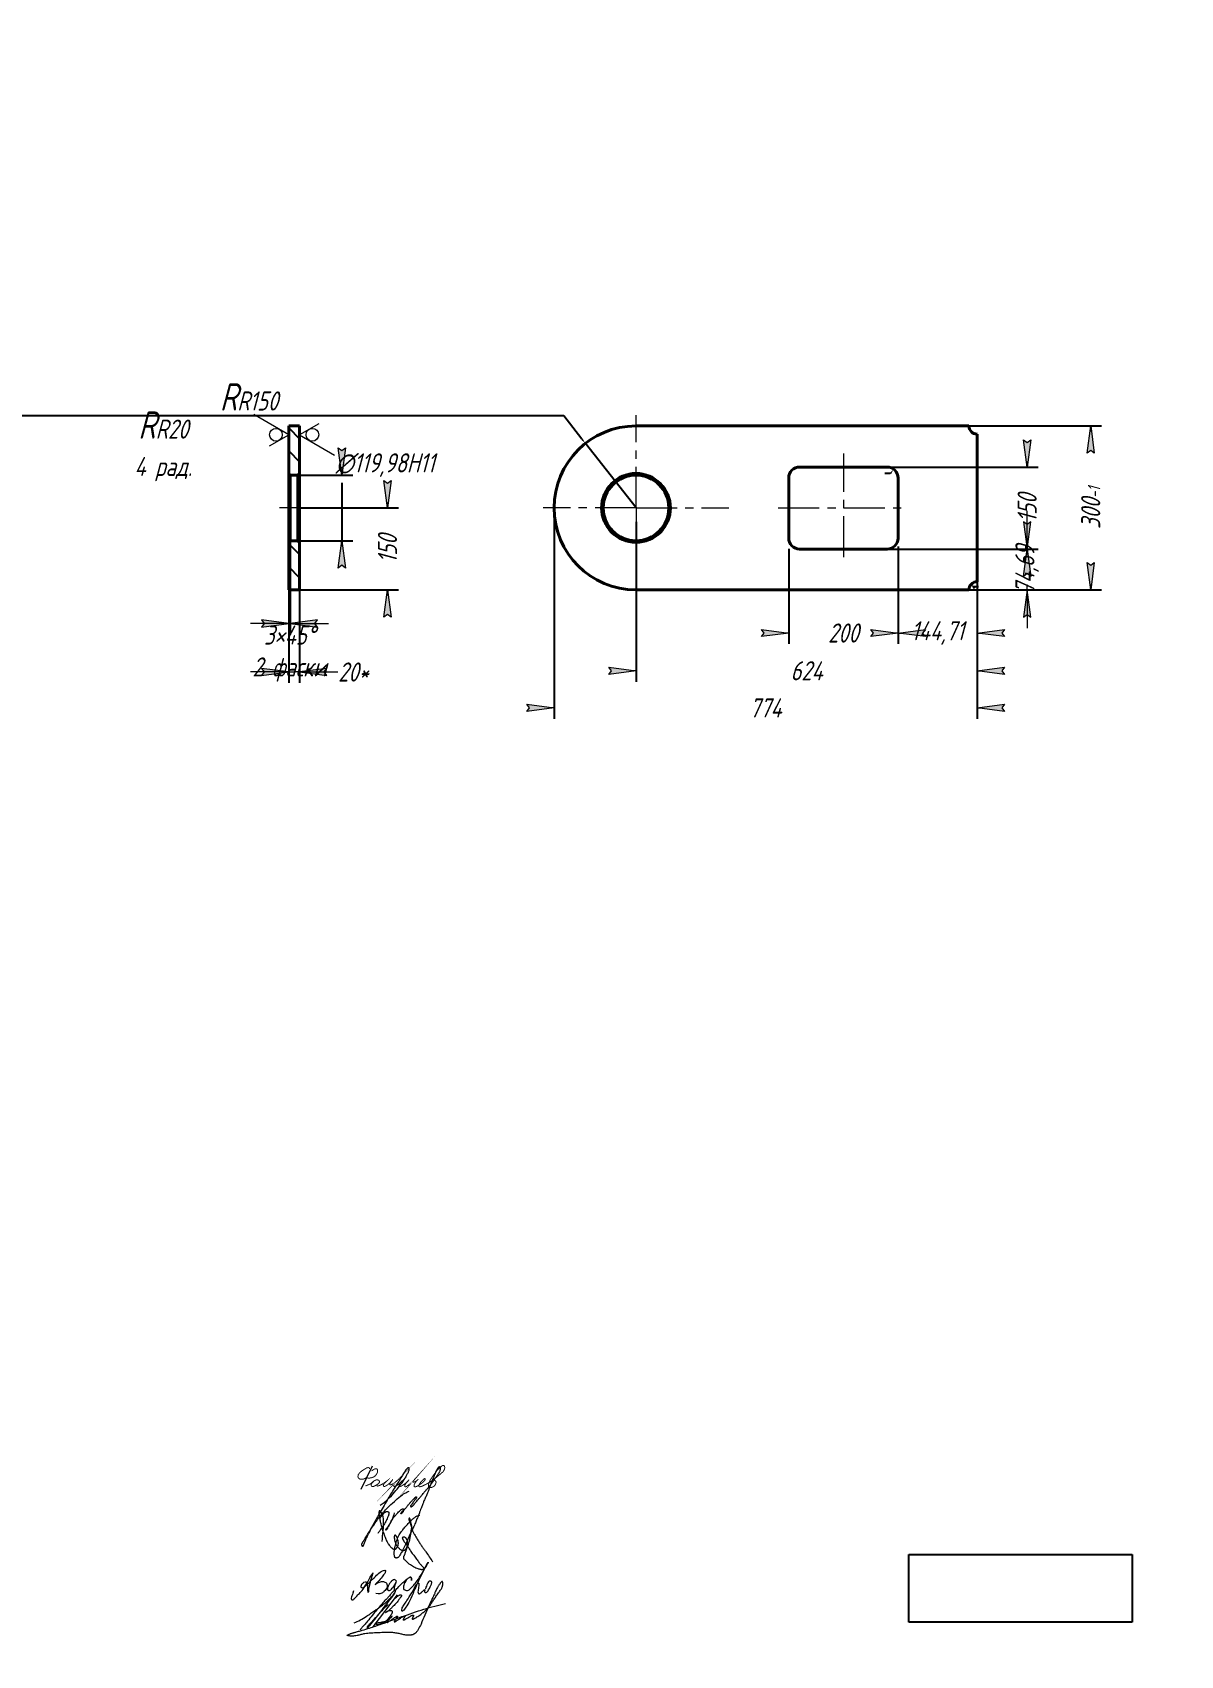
# Model space of a CAD drawing. Header units: millimetres. Extents: x 0 to 210, y 0 to 297.
import ezdxf

# ---------------------------------------------------------------- set-up
doc = ezdxf.new("R2010")
doc.units = ezdxf.units.MM
for name, pattern in [('K5LT32789', [0]), ('K5LT32790', [0]), ('K5LT32791', [0]), ('K5LT_AXLED', [12, 7.5, -1.5, 1.5, -1.5]), ('K5LT_BASIC', [0]), ('K5LT_THIN', [0])]:
    doc.linetypes.add(name, pattern=pattern)
doc.layers.add('Системный слой', color=7, linetype='Continuous')
doc.styles.add('KDIMTEXTSTYLE', font='GOST_AU.SHX', dxfattribs={"width": 0.96, "oblique": 15, "height": 5})
doc.dimstyles.new('KDIMSTYLE (0.10)', dxfattribs={"dimtxt": 5, "dimasz": 1, "dimexe": 2, "dimexo": 0.0625, "dimgap": 1, "dimtad": 1, "dimlfac": 10, "dimtxsty": 'KDIMTEXTSTYLE', "dimsah": 1, "dimcen": 0.09, "dimdle": 1, "dimadec": 0, "dimazin": 0, "dimtfac": 0.667, "dimtmove": 0, "dimatfit": 3, "dimfxl": 1, "dimtvp": 1, "dimtolj": 1, "dimtzin": 0, "dimarcsym": 0})
picture_1 = doc.add_image_def('image1.jpg', size_in_pixel=(394, 119))

msp = doc.modelspace()

# ---------------------------------------------------------------- blocks, each defined once
blk = doc.blocks.new('KDIMARROW_01')
at = {"layer": 'Системный слой'}
blk.add_hatch(color=0, dxfattribs=at).paths.add_polyline_path([(0, 0), (-5, 0.658262491226197), (-4.5, 5.51091059616309e-16), (-5, -0.6582624912261956)])
at = {"layer": 'Системный слой', "color": 0, "linetype": 'K5LT_THIN', "lineweight": 18}
for p, q in [((-4.5, 5.51091059616309e-16), (-5, 0.658262491226197)), ((-5, 0.658262491226197), (0, 0)), ((0, 0), (-5, -0.6582624912261956)), ((-5, -0.6582624912261956), (-4.5, 5.51091059616309e-16)), ((0, 0), (-1, 0))]:
    blk.add_line(p, q, dxfattribs=at)
blk = doc.blocks.new('KDIMARROW_02')
at = {"layer": 'Системный слой'}
blk.add_hatch(color=0, dxfattribs=at).paths.add_polyline_path([(4.5, -5.51091059616309e-16), (5, 0.6582624912261956), (0, 0), (5, -0.658262491226197)])
at = {"layer": 'Системный слой', "color": 0, "linetype": 'K5LT_THIN', "lineweight": 18}
for p, q in [((0, 0), (-1, 0)), ((5, 0.6582624912261956), (0, 0)), ((0, 0), (5, -0.658262491226197)), ((0, 0), (7, -8.572527594031472e-16)), ((4.5, -5.51091059616309e-16), (5, 0.6582624912261956)), ((5, -0.658262491226197), (4.5, -5.51091059616309e-16))]:
    blk.add_line(p, q, dxfattribs=at)
blk = doc.blocks.new('U2')
at = {"layer": 'Системный слой', "color": 30, "linetype": 'K5LT_AXLED', "lineweight": 18, "true_color": 0xff8000}
for q in [(110.3976494936413, 227), (93.39764949364125, 210), (127.3976494936413, 210), (110.3976494936413, 193)]:
    blk.add_line((110.3976494936413, 210), q, dxfattribs=at)
blk = doc.blocks.new('U3')
at = {"layer": 'Системный слой', "color": 5, "linetype": 'K5LT32789', "lineweight": 18, "true_color": 0x0000ff}
for points in [[(58.7462696136742, 11.81739650247437), (58.54219810106133, 11.24959790183459), (58.33998168830757, 10.68696084035577), (58.27497846744372, 10.33723218912922), (58.42549262606339, 10.18671803050984), (58.63451616629249, 10.18671803050984), (58.83122270166618, 10.38342456588305), (59.3945023009463, 10.94670416516314), (60.78284945712957, 12.33505132134664), (62.77151946435778, 16.24435196999275), (61.57604101002366, 13.32222533504282), (61.36538981074482, 10.70946056602006), (61.36538981074482, 13.11817953297754), (61.12352727727952, 13.50749587445603), (60.54665746654132, 13.38290943345157), (60.15320134803409, 12.9894533149446), (60.016570915101, 12.63542336074696), (60.14909255296106, 12.38626350806703), (60.50768547628613, 12.38626350806703), (61.36538981074482, 13.11817953297754), (62.53782218615706, 14.29061190838979), (63.35200088565853, 15.104790607891), (64.26667733986423, 15.7058498149301), (64.66149228183717, 15.5878887875682), (64.56217775559197, 15.25548358736444), (64.32872884642602, 14.83515841006226), (63.56005273386126, 13.92482527263303), (62.91933479713147, 13.1660313410722), (62.48289054258598, 12.87091544762313), (63.33701763995919, 13.44846109941079), (64.02435928962849, 13.57476629852039), (64.46968598001354, 13.47701375996783), (64.77307701930512, 13.25216663463746), (64.9101032118855, 12.88557995707177), (64.9101032118855, 12.45055673052354), (64.64096028524118, 12.04975503579874), (64.37032323773423, 11.7791179882914), (63.94725911977552, 11.35605387033286), (63.48106275187888, 11.24983242975168), (62.83021364361966, 11.36714199067805)], [(66.59011838809015, 13.58565168221446), (66.36836607643717, 13.92578230785932), (66.01992948996607, 13.92578230785932), (65.6914443365797, 13.59729715447301), (65.31946822887593, 13.22532104676924), (65.02209470050019, 12.71554659713905), (64.89537668369967, 12.04319414836763), (65.1011873195272, 11.8373835125405), (65.46293370715638, 11.92616471800778), (65.68465478198968, 12.14788579284084), (65.94389193149135, 12.45924667233248), (66.30103394955125, 13.00341007071469), (66.69018023839575, 13.78081799677284), (66.30103394955125, 13.00341007071469), (66.16601540495417, 12.37672541902703), (66.16601540495417, 12.01181952486402), (66.25730242509039, 11.92053250472784), (66.42387163831567, 11.97864033933624), (67.18090676677939, 12.82733172269803), (68.00758534795672, 13.57737154382701), (68.42485295039, 13.95595558485323), (68.8725779507261, 14.25156112794457), (69.07756049687669, 14.37641467018787), (69.2425587932822, 14.37641467018787), (69.32755484822077, 14.14668806125954), (69.32755484822077, 13.8919907438833), (69.32755484822077, 13.62231621316914), (69.32755484822077, 14.14668806125954), (69.2425587932822, 14.37641467018787), (69.07756049687617, 14.3868986159865), (68.42485295039, 13.95595558485323), (67.8225949266788, 12.75834794190905), (67.8225949266788, 12.2263409072016), (68.06767747597391, 11.98125835790654), (68.413062756532, 11.89173471692465), (68.7630683452076, 11.89173471692465), (69.04540497771472, 12.1740713494313), (69.4026653848794, 12.5313317565969), (70.55266528442607, 13.68133165614361), (73.3223356883384, 18.82624963889862), (70.55266528442607, 13.68133165614361), (69.56909683284938, 11.22368194662357), (68.81406935236913, 9.63302241125939), (68.13281871750996, 8.56491061796936), (67.68590615392922, 8.03326840446573), (67.54717688302439, 8.149887913844623), (67.54717688302439, 8.60503443569317), (67.86667882734713, 9.176806981585173), (68.44916667823999, 9.95422142230791), (69.37597459368902, 11.48609914125339), (70.3158696026729, 13.08964854802488), (70.51959938038698, 13.29337832573896), (70.67251028682276, 13.27154062597819), (70.71686412335352, 13.02184657082097), (70.63811033525371, 12.47962454241483), (70.5752500316329, 12.04682959809173), (70.49042167607458, 11.61856832611952), (70.57840389650259, 11.30327160097144), (70.7543345953692, 11.21023567940722), (70.9999963157294, 11.4558973997672), (71.4632873981921, 11.82014507039665), (71.87960172090555, 12.23645939310995), (71.6138778678976, 11.68359770564851), (71.73834314111822, 11.55913243242793), (71.92526575714032, 11.48144115624399), (72.13284643597234, 11.55919367524507), (72.39477219615159, 11.82111943542435), (73.09294081755942, 13.27642010957524), (73.00991866861854, 13.57188619644603), (72.74524655471214, 13.64445304262588), (72.402714815249, 13.56151485080295), (72.17956221130521, 13.12609422972855), (72.01868043681105, 12.62846507878984), (71.87960172090555, 12.19827574549129)]]:
    blk.add_open_spline(points, degree=3, dxfattribs=at)
blk = doc.blocks.new('U4')
at = {"layer": 'Системный слой', "color": 5, "linetype": 'K5LT32790', "lineweight": 18, "true_color": 0x0000ff}
blk.add_open_spline([(63.97314054051989, 20.85248700578722), (64.0098292158847, 22.17662303308768), (64.34286989811366, 23.67233184994916), (64.18911700033476, 25.25334332407633), (64.10615855032488, 25.56028985604451), (64.024482763192, 25.7654729596573), (63.93272441531717, 25.94243009087859), (63.83273851214439, 26.09999994842184), (63.73616471485188, 26.23074774693004), (63.65590301662546, 26.32784494902228), (63.59880928270358, 26.38696098085643), (63.5618767840399, 26.41879094603334), (63.53867236925757, 26.43560135601595), (63.521362694861, 26.44596522364958), (63.50742203976601, 26.45259356073348), (63.49579546571344, 26.45668037678846), (63.48586119198808, 26.4589127983883), (63.47720377928363, 26.45971815351606), (63.46955299344285, 26.45936782216341), (63.46262134763937, 26.45802243258018), (63.45615149339245, 26.45571570825769), (63.44984312625552, 26.45236276326457), (63.4435938591715, 26.44780909963984), (63.437351130991, 26.44184942298639), (63.43110650980366, 26.43425108722275), (63.42481632549656, 26.4246362775101), (63.41845199782169, 26.41247993044652), (63.41200136151861, 26.39704364071235), (63.40547078350741, 26.37725198314325), (63.39888748053431, 26.35143238789632), (63.39229723943198, 26.31664719696721), (63.38595352419998, 26.26802792418033), (63.38047808321843, 26.19670360382412), (63.37779685452351, 26.0985032972286), (63.37875486356492, 25.97392762080597), (63.38462799822054, 25.83324760333539), (63.39795990210372, 25.67933523753948), (63.42156345775929, 25.50700629408126), (63.46297245000181, 25.29124890343476), (63.52850288709988, 24.99995166671528), (63.61254554372334, 24.56361517235402), (63.73567617058087, 23.94298966527248), (63.94533691001706, 23.15962506228234), (64.25287212790448, 22.31837207955448), (64.54707028020297, 21.52884969411002), (64.83025384198517, 20.86838440742599), (65.11219214664624, 20.38863885886221), (65.38193069777539, 20.04293980376292), (65.61435424386212, 19.80160877954006), (65.78932524557821, 19.63193291148843), (65.91488871623392, 19.54034714789489), (65.99635910207171, 19.49848636297159), (66.05706207366201, 19.47639773951431), (66.11257141281507, 19.46346149224667), (66.16803638793826, 19.45677274573316), (66.22485087751365, 19.45585300807019), (66.28211862906063, 19.46096220766276), (66.33744982110824, 19.47195029317675), (66.38868222461588, 19.48809251711617), (66.4341651807782, 19.50822289202523), (66.47409717272953, 19.53152253370311), (66.51007751496513, 19.5585518948003), (66.54617576852128, 19.59215696824279), (66.58642351988095, 19.63776898974925), (66.63609273766873, 19.70571245864593), (66.69934151091856, 19.80345953107889), (66.77291594191938, 19.93040287129037), (66.83972938202909, 20.07447485771038), (66.8876017412971, 20.21667213763956), (66.91515710996367, 20.35001138383839), (66.92719990699447, 20.48303531440692), (66.92588259832633, 20.63467148932003), (66.90608513436977, 20.82246035248238), (66.8613329475561, 21.05382191075915), (66.79332170434714, 21.3038858026147), (66.71618406092384, 21.53165880775919), (66.64621002009889, 21.69930869575319), (66.58283243295273, 21.80672675062016), (66.5309300870404, 21.87830306120784), (66.4842911740634, 21.93424686618184), (66.44256845922978, 21.97798164921798), (66.40889479292173, 22.00715926674323), (66.38366062330005, 22.02440507653492), (66.3660272599177, 22.03379278889392), (66.35228721370913, 22.0392525466608), (66.3407564616507, 22.04233725574076), (66.33072968027258, 22.04372919956904), (66.32201522893665, 22.04380240503269), (66.31433787196133, 22.04287722838774), (66.30742714254443, 22.04115834203685), (66.30056922508578, 22.03854087819727), (66.29348145212234, 22.0348380931182), (66.28597275914052, 22.02974407221802), (66.27806731186192, 22.02303671441126), (66.26962408125837, 22.01427657978317), (66.26045715288654, 22.00279610278679), (66.25028801019684, 21.98750825427831), (66.23885468864596, 21.96683439989545), (66.22571624836463, 21.93805131714552), (66.21126030897521, 21.89897162892922), (66.19625973283455, 21.84841770672438), (66.18272829566585, 21.7880864016056), (66.17329629890868, 21.71900504640664), (66.16985465550346, 21.64017329959492), (66.17485045672788, 21.54378799029121), (66.19351383656954, 21.41434242079231), (66.22657001864609, 21.22875670612467), (66.2677452900462, 20.99043410200244), (66.33247917058442, 20.72457176858521), (66.42626450014849, 20.47726567957753), (66.54374576576137, 20.24879650031028), (66.68371172721972, 20.0312820602758), (66.851194949111, 19.8181505831601), (67.0331122366328, 19.62903996545799), (67.20555048907971, 19.47769409397358), (67.35616360714442, 19.37406344227301), (67.48351228914844, 19.30868047500769), (67.59359669444001, 19.26650992745152), (67.6933322313579, 19.23994640781075), (67.78198188969809, 19.226679964288), (67.85810441478824, 19.22422139723662), (67.92241222937004, 19.22971242188999), (67.97712117567198, 19.2410156777988), (68.02459268633324, 19.25683374968588), (68.06750388292976, 19.27704193325025), (68.10973802105781, 19.30271112317621), (68.15465802221792, 19.33658993352017), (68.20497651347273, 19.38293509360386), (68.26278748552967, 19.44737288307897), (68.32893924281943, 19.53579160723842), (68.40195544373013, 19.64927181140442), (68.4736824841887, 19.78541452332692), (68.53494999917666, 19.93665253499856), (68.58128146699354, 20.09752301502908), (68.61129959974646, 20.26786359017797), (68.62498705239281, 20.4521703056204), (68.62024341146962, 20.64864119793393), (68.59753927592628, 20.84628887506062), (68.55792097870498, 21.02732878879556), (68.50568256390324, 21.1788442940522), (68.44889800968949, 21.29887924121175), (68.39150074713397, 21.39077686076044), (68.33497640798795, 21.46138353082947), (68.2786922534166, 21.51700140307958), (68.21978687803698, 21.56366180508942), (68.15680633396882, 21.60380709119434), (68.09053046492117, 21.63705864764279), (68.02580202051021, 21.66191969741874), (67.96781466400466, 21.67806172665644), (67.9197759105205, 21.68507133212299), (67.8806415265084, 21.68582717011), (67.847168758623, 21.68259258978262), (67.81597557441891, 21.67599178181865), (67.78585912483808, 21.66630013108571), (67.75731546750389, 21.65379969021703), (67.73185922236111, 21.63928654693396), (67.71072560075449, 21.62396011230248), (67.69412422503923, 21.60882136008664), (67.68147847230361, 21.5943212117223), (67.67219573567203, 21.58078743961053), (67.66539686271166, 21.56787072150004), (67.66033653448385, 21.55496994178364), (67.65641054856428, 21.54056823445907), (67.65385458144073, 21.52408411327065), (67.65307085863122, 21.50499202466912), (67.65452271974858, 21.48300257662157), (67.65891697419929, 21.45682666502159), (67.66745587088016, 21.42473769192941), (67.6824458221401, 21.38300220428258), (67.70792155299281, 21.32588758034208), (67.74758098712977, 21.24759629615903), (67.80001597909262, 21.14362285523478), (67.86744638516006, 21.02086202750968), (67.95991942869978, 20.88228989830455), (68.09249881877908, 20.72168180341868), (68.2855902854642, 20.4923360678705), (68.53693254977566, 20.1387273075762), (68.85652611572563, 19.63192443391088), (69.24171312784446, 19.00343626736961), (69.7413123372979, 18.33276319073829), (70.24147018200851, 17.67601797202349), (70.66049366456654, 17.10174535571196), (70.95383412721193, 16.67657430097174), (71.19207997932317, 16.45126816797182), (71.34741473296799, 16.31759269867146), (71.4403624312505, 16.21509189057377), (71.49772063286704, 16.13072081390018), (71.53250022379993, 16.06547436583654), (71.55573553631011, 16.00984164765586), (71.56922626771406, 15.96415516298515), (71.5753130741814, 15.92824777828145), (71.57663420686708, 15.90077758585625), (71.57507671558196, 15.87891520640818), (71.57151932722431, 15.86063327408513), (71.5663990444249, 15.84492984653482), (71.55987962899553, 15.83105455608069), (71.55185678493903, 15.81834466881554), (71.54197802145522, 15.80599466621055), (71.52960426773933, 15.79349373342896), (71.51387620143208, 15.78053710100184), (71.49368302511188, 15.76697274053026), (71.46738240280551, 15.75270640813926), (71.43375051869593, 15.73830757063718), (71.39282437836741, 15.7249006523119), (71.34542062576647, 15.71365079074849), (71.29135958422461, 15.70598792659479), (71.22755983101938, 15.70313932625771), (71.1479670161721, 15.70743611110572), (71.04137557219732, 15.7233432497282), (70.8863594940658, 15.75564983830731), (70.6572730779706, 15.81776096918659), (70.32378135280118, 15.9362426015868), (69.92213333286381, 16.11495826927182), (69.50066801663397, 16.32255761996984), (69.16621549357737, 16.53647969297157), (68.90090481288716, 16.75802206512847), (68.6585524075897, 16.97515072360068), (68.39917981127309, 17.20567263639973), (68.17271528598634, 17.40755529272286), (68.03326907300169, 17.56814334206445), (67.96821263154165, 17.67168935835255), (67.93723661775847, 17.7385917058962), (67.91882440689973, 17.79621621770229), (67.90761071605893, 17.85119040746565), (67.90204408457302, 17.90679394482839), (67.90211129136405, 17.96314657110477), (67.90789756243561, 18.01950427624459), (67.92038914488388, 18.07910731343603), (67.94076591173311, 18.14491783065898), (67.97450661304237, 18.22996088967079), (68.0261896188575, 18.34321535679271), (68.1036718173114, 18.51859273786158), (68.20513122683383, 18.75935970652142), (68.30846430622373, 19.07905152648527), (68.42514484347343, 19.42765227308482), (68.56767045671727, 19.80458372023512), (68.73276762632112, 20.26081432815849), (68.91866792324417, 20.84285384495527), (69.08181058607579, 21.51059016499738), (69.1795075449113, 22.13526053373786), (69.24191053521162, 22.6366286469559), (69.31381649028657, 23.02914653632104), (69.3734274123336, 23.34831989330598), (69.3850429744601, 23.60640791177178), (69.36165728909313, 23.81168276350797), (69.32088981330243, 24.00911395259254), (69.2614554725833, 24.2315636526736), (69.20582277516318, 24.46317952694486), (69.16457088336219, 24.67219064829652), (69.12325568859086, 24.82866004133996), (69.09011978140296, 24.93768353788863), (69.06452097504352, 25.0086707877542), (69.04292156201045, 25.05278548520289), (69.0262877150345, 25.07818421280092), (69.01363174713197, 25.09333179349215), (69.00259195614575, 25.10373995501368), (68.99239569777268, 25.1111924390201), (68.98270046928928, 25.11649750811202), (68.97328156038206, 25.12010874743817), (68.96396313514288, 25.12228973637542), (68.95477119489364, 25.12316561058523), (68.94567217392068, 25.12287129628862), (68.93654221486116, 25.12151066310616), (68.92680336140238, 25.11905447965364), (68.91604716516912, 25.11523288525521), (68.90420548797374, 25.10971489725551), (68.8918809388921, 25.10245042930774), (68.88014131771483, 25.09385808335588), (68.86962019160418, 25.08438418300696), (68.86050045578808, 25.07420205481003), (68.85228759703081, 25.06275060722959), (68.8449898634064, 25.04967629086786), (68.83875167581714, 25.03463974077812), (68.8338269153056, 25.01753252453898), (68.83040408119587, 24.99776593899878), (68.82882955129485, 24.97440106805993), (68.82975073693933, 24.94585969675416), (68.83433462793995, 24.9101757041293), (68.84415302722141, 24.86576717158005), (68.86069518312146, 24.81098487327279), (68.88677187236462, 24.74248482197643), (68.92673098787331, 24.65712498634932), (68.98132574772598, 24.55021794993775), (69.03528801601296, 24.41486016604247), (69.08591525782126, 24.25221981657009), (69.1418846240635, 24.0584321882167), (69.22428513094064, 23.81231358760567), (69.33047928402107, 23.51515013102653), (69.43134924679302, 23.17787830674934), (69.51682556064506, 22.86465952074732), (69.62169226289538, 22.5880070956394), (69.74738263798089, 22.35185364812742), (69.89637682399406, 22.11133704517371), (70.06987543210388, 21.8414486721561), (70.26753707760139, 21.50047141547986), (70.52481526912555, 21.04823672086462), (70.85758494724587, 20.53135807205018), (71.23733907816103, 19.98793745427122), (71.60523596479561, 19.47404399489426), (72.2684898741425, 18.54453281416843), (72.79218396795545, 17.77442085555845), (73.19179898978213, 17.15996180821625)], degree=3, knots=[0, 0, 0, 0, 23.08892411003839, 25.90578379320913, 27.36849658095113, 28.57853477437289, 29.7218750749431, 30.81396087475684, 31.80518275617818, 32.5340116185717, 32.99290285232896, 33.22579348087665, 33.37704679038229, 33.48833048874886, 33.57455142486756, 33.64380518652092, 33.70122378259412, 33.75036659537633, 33.79386957008623, 33.83335544025108, 33.87214105272245, 33.91235496550996, 33.95658983186728, 34.00557035799107, 34.061357419905, 34.12646780763512, 34.20410929927907, 34.29854880647121, 34.4157438501339, 34.56455491175546, 34.75945876534566, 35.02822874118409, 35.41286378006095, 35.99717510029608, 36.72813949276635, 37.56894107973724, 38.43382537174505, 39.40133199336037, 40.578430721351, 42.23539782704537, 44.56960189155861, 48.26913254375512, 53.18771198246659, 58.58434017403594, 63.76404376679448, 67.77867569014562, 70.99814287695813, 73.36983390960212, 75.34981577454691, 76.79687388843904, 77.58132367445822, 78.02891375208497, 78.378086715233, 78.69680269722102, 79.01348919569972, 79.34337265075953, 79.67858665453129, 80.00682416916896, 80.31793205149701, 80.60647145028561, 80.86603481811044, 81.11641040457833, 81.38398339074794, 81.71835383148989, 82.1678102968112, 82.8393613365416, 83.73323474227259, 84.70542236921145, 85.58272421559701, 86.32439137188506, 87.05711592911308, 87.8907574961167, 88.94534148899339, 90.32114124951465, 91.96557055710285, 93.42636652596606, 94.48421544317516, 95.10102119904894, 95.58099742489627, 96.01314099800784, 96.36109308967781, 96.62600156797119, 96.78273890043828, 96.889142367443, 96.97113807639755, 97.038129668233, 97.09527188758723, 97.14590073358623, 97.18856061114779, 97.2287471840586, 97.26891537016509, 97.31531058982989, 97.36686141375753, 97.42565515127394, 97.49445365730666, 97.57714175019537, 97.6796234518885, 97.81191523042803, 97.98566281873885, 98.22679687241516, 98.53258681418663, 98.89778635319205, 99.29603614677359, 99.73782124223918, 100.2617239247368, 100.964229309618, 101.999780239612, 103.5254109190041, 105.1506671389526, 106.7245298989554, 108.093531563326, 109.5903133920281, 111.1953020837693, 112.7774834854757, 114.1263943636619, 115.159714159532, 115.933249703592, 116.5991051072816, 117.1966867350474, 117.716186105381, 118.1472776884506, 118.5120913932663, 118.8308284389657, 119.1120840017018, 119.3761473530127, 119.6502541760029, 119.9661844048676, 120.3484720487786, 120.8326110054183, 121.4625745633854, 122.257883948525, 123.1663167729581, 124.1218957718332, 125.0774414802364, 126.058759075695, 127.1107217357935, 128.2713802827618, 129.4555411470182, 130.5492798125666, 131.4722221457924, 132.2240763945491, 132.8428036707044, 133.3435270316868, 133.7861618193668, 134.2097331793344, 134.6419531666712, 135.07675082757, 135.4909341445828, 135.8405670411855, 136.1161996801323, 136.3290212946846, 136.5165823049759, 136.6970732021236, 136.8799095666845, 137.0632951286719, 137.2354651043024, 137.3861300135916, 137.5142614765161, 137.6235479569736, 137.7184450497249, 137.7976892899042, 137.8756507401737, 137.9579435297707, 138.0555159514176, 138.163779376122, 138.2880427438782, 138.436309489426, 138.6225163233996, 138.8620748680995, 139.2031278659684, 139.7043262486523, 140.3810974906251, 141.2189148674305, 142.1273174818552, 143.2595165690257, 144.8211407952124, 147.3177643775447, 150.7571101410823, 155.1951704424444, 160.0691713325595, 165.2244643996175, 169.4711417493419, 172.4214110687776, 174.0929247216289, 175.1382982941582, 175.9667476052343, 176.4795577137869, 176.9002722075947, 177.2447515993877, 177.5213496275962, 177.722930126645, 177.8737085289891, 177.9963222724827, 178.1014362024326, 178.1953143978301, 178.2815173063154, 178.3661181765914, 178.4549126387874, 178.5547545514223, 178.6700486309557, 178.8070744895659, 178.9752011110635, 179.1872344806044, 179.4394731118456, 179.7197270048918, 180.0295107225544, 180.3832688069577, 180.8234477103547, 181.4071105080071, 182.2468370647849, 183.5636180390767, 185.5124136486446, 188.3659008144822, 191.1693595490507, 193.6361941483106, 195.2159308876024, 197.1470862219489, 199.2692247613871, 201.224518318486, 202.3921757305919, 202.9354455009734, 203.335749427751, 203.6650385457113, 203.9804397921348, 204.3052698204951, 204.6306664143438, 204.9542103018015, 205.2842401760186, 205.68312192184, 206.1453122097258, 206.8668041367929, 207.8378621120557, 209.464316382984, 211.3873392381132, 213.6481330480264, 215.8281705148584, 218.3616311862739, 222.0463208053261, 226.400788772624, 230.2376141698672, 232.9871267002133, 235.1430689373578, 237.1452347941266, 238.6001234124407, 239.5943196481266, 240.7144690296747, 242.0868590309205, 243.5795128043555, 244.8370298052072, 245.7730677623126, 246.3794493830385, 246.8095402814596, 247.0775336538936, 247.2275167539396, 247.3339800160057, 247.4184700209773, 247.4895205515942, 247.5520115162512, 247.6092220325807, 247.6636060178384, 247.7171677520884, 247.7685920257453, 247.8207844363665, 247.8766770811286, 247.9421914551861, 248.0180825757098, 248.1024702365821, 248.1894206015074, 248.2694707678351, 248.3470721801384, 248.425636522534, 248.5128864112118, 248.6056793825818, 248.7068161418586, 248.8204129671911, 248.9522817326213, 249.1114892801304, 249.3139564207763, 249.5741553291382, 249.8978203062795, 250.3037087529917, 250.8417906157673, 251.5282721942539, 252.3812439797572, 253.3595934924577, 254.4759627763927, 255.8726873418201, 257.8510916368267, 259.9382727246121, 261.9636029003651, 263.4698826802768, 265.0464480200878, 266.5866947374772, 268.3669126827913, 270.599666274059, 273.4070816914232, 277.3730272345561, 281.2342012594908, 284.8823428619705, 288.313022516428, 301, 301, 301, 301], dxfattribs=at)
blk = doc.blocks.new('U5')
at = {"layer": 'Системный слой', "color": 5, "linetype": 'K5LT32790', "lineweight": 18, "true_color": 0x0000ff}
for points, knots in [([(63.62191960386444, 27.49061922713997), (64.6009230624797, 28.17633518498809), (65.83152557770545, 29.33861654515533), (67.1648778342373, 31.04442399105994), (67.9831721107474, 32.11851062359011), (68.46755462737259, 33.033154146437), (68.77875812929204, 33.58210364399397), (68.88023998895419, 33.87120533720966), (68.91162454545297, 34.01998726353446), (68.92442477356384, 34.1110070464413), (68.92497778241417, 34.16860233954276), (68.9202094933969, 34.20489239711412), (68.91367129801579, 34.22975284481709), (68.90584440525436, 34.24933187701566), (68.89685536066935, 34.26567312665861), (68.88666477938945, 34.27983362169982), (68.87498564685038, 34.29255157290996), (68.86127557276899, 34.30458413997331), (68.84502527570379, 34.31609833545826), (68.82601155281472, 34.32681154960997), (68.80461509149836, 34.3360983205402), (68.78168023681565, 34.34330983116797), (68.75841744317295, 34.3479730097277), (68.73606630928093, 34.34995475012843), (68.71544777205145, 34.34947947942146), (68.69656750368162, 34.34683361838859), (68.67874269380177, 34.34214078157586), (68.66087089278898, 34.33524914442344), (68.64202583464629, 34.32553653197371), (68.62119294356793, 34.31188444622174), (68.5969819603878, 34.29233246946669), (68.56638079431814, 34.26264565934207), (68.52294749553347, 34.21376744731356), (68.45097050241465, 34.13000940379237), (68.32840645994588, 33.97905403551044), (68.13253712941145, 33.71338385025879), (67.85454880212524, 33.28015674058915), (67.48278613407683, 32.6354956212935), (66.89356277718943, 31.72151877795292), (65.98726635026655, 30.29857239038495), (64.78411796942564, 28.31284405944024), (63.45661158111784, 26.03192627542217), (62.35722652898488, 24.04199513654351), (61.62733872101558, 22.66882487789658), (61.22516980251552, 21.8727301648143), (61.00741072170507, 21.38674356823086), (60.85405853544221, 21.0188501836364), (60.72807972914461, 20.70101621173376), (60.62058284743983, 20.41866497674539), (60.54147727221188, 20.2055160746728), (60.49571959805679, 20.08116832419495), (60.46845385702244, 20.02488051069852), (60.45492508361684, 20.00168687945222), (60.44475932348755, 19.98712169906534), (60.43635397134489, 19.97712950036097), (60.42906162270319, 19.97005815513884), (60.42255237688168, 19.9650513824879), (60.41661226291043, 19.96158903744788), (60.41108453701654, 19.95933777021685), (60.40584540874546, 19.95808393965069), (60.40079195101129, 19.95769832225454), (60.39583475430354, 19.95811609164207), (60.39099746696461, 19.95930035141259), (60.38634542650584, 19.96117134261235), (60.38189387747465, 19.9636307047127), (60.37742742305194, 19.9667391607403), (60.37260692995369, 19.97075127220523), (60.36709355114363, 19.97612280221767), (60.3605458101776, 19.98349722301612), (60.3525739675992, 19.99380850490201), (60.34257036771982, 20.00861920971136), (60.32995400948047, 20.03002799955061), (60.3143023653497, 20.06040837209224), (60.29686993687051, 20.10062278332788), (60.28062867670236, 20.14980449418942), (60.26854712540661, 20.20472273305018), (60.26215787784149, 20.26309212537691), (60.2620495456224, 20.32394260538931), (60.26875072278362, 20.38775121396648), (60.28293925066268, 20.45436466468527), (60.30548378261646, 20.5242883647218), (60.33847544901573, 20.5993525626499), (60.39049559524578, 20.69228674477452), (60.4804972585729, 20.83585876671884), (60.64483756603408, 21.10619594625814), (60.96876071486567, 21.62052781638587), (61.56566351103733, 22.56442935632822), (62.44139522025361, 23.9010895346666), (63.54832469950543, 25.51647958083046), (64.85642070040075, 26.9380160973981), (66.12409231645874, 28.14584356168083), (67.15270364484044, 29.07433222853857), (68.06614575996018, 29.69843643759941), (68.62795192945981, 29.95986301478857), (68.8916083476094, 30.08442906319783)], [0, 0, 0, 0, 8.550608616909479, 12.05498909731316, 15.54800864636031, 18.19112149729409, 19.49899547586825, 20.05820856276075, 20.38161509008001, 20.58967061819273, 20.71666537517187, 20.79367975743621, 20.85170144345296, 20.90072235485522, 20.94465307224176, 20.98524465825564, 21.02564223243174, 21.06834027274877, 21.11593940290885, 21.16833782892286, 21.22470724871314, 21.28305186546078, 21.34057559650208, 21.39466303008514, 21.44378103840279, 21.48828891869076, 21.53119048967674, 21.57580767080184, 21.62550805067395, 21.68308106465782, 21.75428657315771, 21.84854811100129, 21.98874998667692, 22.22341503732463, 22.64135142255019, 23.38396024610536, 24.59145537447172, 26.33319310262997, 28.72517486315826, 32.39414345489543, 38.44413720066752, 45.386804132957, 51.3366439952876, 54.75928160654442, 56.55021407149562, 57.73619828659556, 58.58106772181609, 59.41081735012408, 60.19037519759497, 60.74860237604653, 61.04454549420441, 61.13979306103076, 61.19713002219413, 61.23708949006024, 61.2671348063732, 61.29071298422787, 61.30986155532154, 61.32593719236645, 61.33991703943459, 61.35255107389896, 61.36445007752456, 61.37614187831995, 61.38811066680237, 61.40006167387295, 61.41202200248679, 61.42454207551994, 61.43906624348642, 61.45699012410813, 61.47974062644996, 61.50979512866817, 61.55047455772206, 61.60794197523685, 61.68805755052679, 61.79563498556981, 61.92221881037423, 62.05916765616627, 62.19849487994397, 62.34287054750136, 62.4951123545238, 62.65815684757621, 62.83085476293896, 63.02153046686268, 63.2457091914174, 63.59456840449479, 64.23786481718554, 65.5163435666815, 67.95744178744798, 72.25357323446096, 76.98975279678383, 81.9773654752493, 86.09099495459934, 89.56281137385866, 91.90558766368395, 94, 94, 94, 94]), ([(66.17214476626404, 26.11838942905834), (66.09382158795192, 25.63852701047796), (65.85962102805033, 25.02864140901548), (65.5018306294668, 24.2885991098274), (65.25719033521108, 23.89703905916247), (65.0890116736532, 23.57826343323967), (64.98790199987297, 23.3764552946443), (64.92785472806713, 23.26084678559403), (64.88475293108439, 23.19242536849293), (64.84663716330527, 23.14068662530195), (64.8103509872411, 23.09645033432463), (64.77344305829456, 23.05487479346695), (64.73607718678403, 23.01540611850115), (64.70205296882517, 22.98100826111477), (64.67623674892701, 22.95639332504874), (64.659471135915, 22.94172118944812), (64.64980748630096, 22.93400721239564), (64.64367078172636, 22.92954912888592), (64.63915533028266, 22.9266066730016), (64.63554808873495, 22.92455997155184), (64.63250620677663, 22.92314292382557), (64.62986952419482, 22.92227287473801), (64.62758309165847, 22.92195397759264), (64.62556722199832, 22.92231245729943), (64.62406143073599, 22.92363732912156), (64.62335393761977, 22.92570935867565), (64.6232233225112, 22.92829564876641), (64.62353532927781, 22.93146312701276), (64.6242607988393, 22.93519659872561), (64.62538669463429, 22.93955370219498), (64.62699074243582, 22.94479605708131), (64.62935697463075, 22.95167480371686), (64.63306239482613, 22.96149831585683), (64.6392028431253, 22.97665251058575), (64.6482718791151, 22.99810337500963), (64.65988225248074, 23.02640036432479), (64.67331032619745, 23.05968561732476), (64.68932033966011, 23.09899530106483), (64.70893943861114, 23.14363564529364), (64.73653754410033, 23.19492983651924), (64.77386824665713, 23.25112141579629), (64.823780348725, 23.31842939843628), (64.89169072297918, 23.40583833475532), (64.98978668412774, 23.5411754451643), (65.11926362906256, 23.73624578854876), (65.26568820880107, 23.98068724056466), (65.40672459707343, 24.23456550959278), (65.55218084882807, 24.49397363917154), (65.72258094198651, 24.77859976442315), (65.93468721298295, 25.08010631788309), (66.16282611252618, 25.34939928389849), (66.36096291228945, 25.58396894040385), (66.57132804200218, 25.83345497336816), (66.81964065976044, 26.12132406497579), (67.10653963257636, 26.40572840076024), (67.32609472597596, 26.61629752576113), (67.46634330228306, 26.72732072828552), (67.54039729132592, 26.77126547558299), (67.59574907526462, 26.79859486442012), (67.65015353542398, 26.82079661878061), (67.70039457649054, 26.8366011716455), (67.74141645568011, 26.84517932751353), (67.77159660780103, 26.8481585686186), (67.79335176320733, 26.84793816558138), (67.81001093157096, 26.84588367960345), (67.82333315718965, 26.84259360678789), (67.83424929649468, 26.83837237905135), (67.84333391690933, 26.83337761220312), (67.85091607260178, 26.8277163945277), (67.85726994696087, 26.82141387944804), (67.86263681392337, 26.81439525959888), (67.86735359090052, 26.80636642431159), (67.87156991333208, 26.79689848147075), (67.87529580929453, 26.78544831861086), (67.87841908091099, 26.77136073973531), (67.88073563882767, 26.75356322816364), (67.88185931568763, 26.72998324404725), (67.88091466797577, 26.69718781511421), (67.87647368421658, 26.65192741054696), (67.86785717956263, 26.5946218911277), (67.85718203775295, 26.52903890431944), (67.84331216526411, 26.4630230691113), (67.82465446556748, 26.40202267475661), (67.80094456288833, 26.34760832579323), (67.7699847273871, 26.29424895826597), (67.73078252106338, 26.23774352391877), (67.68410894940384, 26.17815291450478), (67.63864762721991, 26.1213345887586), (67.5965233180184, 26.0741691268492), (67.560846884515, 26.03844348204575), (67.52855003486934, 26.00838567436449), (67.4979260065344, 25.98132724997492), (67.46814997521555, 25.95640681582171), (67.44340320569371, 25.93718021109643), (67.4255113659894, 25.9246175324501), (67.41427657811317, 25.91757564684664), (67.40684933564293, 25.91346072275553), (67.4014378198366, 25.91087257136209), (67.39727641625622, 25.90922404288202), (67.39393865296324, 25.90820830542523), (67.39113000053412, 25.90765897371546), (67.38869047646862, 25.90752116321093), (67.38655094019578, 25.90781552966533), (67.38472493926201, 25.90861445711906), (67.38331670826018, 25.90998038404985), (67.38240911851875, 25.91183580852109), (67.38192286187663, 25.91408007681557), (67.38179867362363, 25.91670512397411), (67.38200901284608, 25.91972389274645), (67.38255624117964, 25.92321886183373), (67.38349600967248, 25.92737662346877), (67.38496054033367, 25.93251106671391), (67.3871703001419, 25.93904758978275), (67.3904843936576, 25.94762657325941), (67.39559021477197, 25.95946351385362), (67.40370819155787, 25.97654507579958), (67.4155283106461, 25.99933993993028), (67.4302547692323, 26.02582919560732), (67.44569252398223, 26.05218982567931), (67.46087025568899, 26.07703600604492), (67.47777844181263, 26.10396538163312), (67.50034024075953, 26.14006046506171), (67.53007021718567, 26.19370812086999), (67.56730164919958, 26.26343552945298), (67.61781884844808, 26.34246295921162), (67.68509451884192, 26.42449765458369), (67.77818687819484, 26.51831252248326), (67.90210292067917, 26.6253606336754), (68.05608251423482, 26.75607617839259), (68.20019722537818, 26.90899020883001), (68.33614377839449, 27.07185374065716), (68.46229493003466, 27.22592649177236), (68.60196926568128, 27.38899667836756), (68.74648226974199, 27.56079383506153), (68.8902686260024, 27.74966921055886), (69.03796862319827, 27.94091296695632), (69.22345637853108, 28.13660829416312), (69.43265038209238, 28.32910181156487), (69.63341881309366, 28.51647016580938), (69.77647389200501, 28.66782666019816), (69.87502394120233, 28.7790008761209), (69.94302308871329, 28.85543477624543), (70.00168542574538, 28.92055395411381), (70.05102681865527, 28.97451626750308), (70.09145363471775, 29.01455325328405), (70.12124800086207, 29.03973373850931), (70.1413519154727, 29.05374860669738), (70.1552723181122, 29.06161764439091), (70.16604276886423, 29.06634524024059), (70.17489638795604, 29.06910878397335), (70.18241583400963, 29.07047799981976), (70.18895689894525, 29.07078161589476), (70.1947605562579, 29.07021567472376), (70.19999932679947, 29.06889070958354), (70.20463737053346, 29.06692393014154), (70.20873877958915, 29.06444079604128), (70.21239202835363, 29.06152819032255), (70.21595691415854, 29.05795541342775), (70.21958358379243, 29.05347136725956), (70.22335460354806, 29.04773215127037), (70.22723241938996, 29.04046021262991), (70.2312101780174, 29.03117200594181), (70.2352501158075, 29.01914575314049), (70.23923719104923, 29.00328092210805), (70.24278116389546, 28.98240350741787), (70.24501626925334, 28.95689637832282), (70.24515941053915, 28.92870679975653), (70.24273127884298, 28.9005191582736), (70.23762294534458, 28.87297224685418), (70.22959913467943, 28.84513602773939), (70.21757205921034, 28.81513440786316), (70.19953884494161, 28.78070807390429), (70.17066559112195, 28.73653354722939), (70.1222019747105, 28.67230594970636), (70.05005084216113, 28.57691562917029), (69.95003252223059, 28.44981996516825), (69.83057593816588, 28.29704620780859), (69.71736712642732, 28.12198791902981), (69.60852351073417, 27.94897458823371), (69.49172346035047, 27.81424882588649), (69.4050542957068, 27.69761302574926), (69.34004142465169, 27.60493259504736), (69.2800780932468, 27.53602182404197), (69.22885955919796, 27.48689295391023), (69.19515288342672, 27.44759686533618), (69.17630448192858, 27.41773348581233), (69.16590391500803, 27.3948774507563), (69.15977851965071, 27.37517357107004), (69.15636113203254, 27.35679368897684), (69.15501407873143, 27.3387284381638), (69.15542374042133, 27.32005792245954), (69.15769792443056, 27.30088534845663), (69.16179638934449, 27.28249414375483), (69.16721218062656, 27.26643631141266), (69.17323500102339, 27.25344923733368), (69.17938237041017, 27.24331739891011), (69.1854469888422, 27.23549126526777), (69.19145114723014, 27.22937538662603), (69.19761177643107, 27.22449156817328), (69.20424292693487, 27.22046469319977), (69.21161184772818, 27.21717512534377), (69.21988075365061, 27.21467459512297), (69.22917249156843, 27.21306402663262), (69.2397057766389, 27.21247102568685), (69.2518417305519, 27.21309827709285), (69.26610641137162, 27.21528004260941), (69.2833318345843, 27.21957699849469), (69.30504150608785, 27.2270268692464), (69.33354653366418, 27.23947455870723), (69.3707406851041, 27.25918488386748), (69.41634173219686, 27.28712797423873), (69.46901932890182, 27.32253630647034), (69.52618384946044, 27.36589920250321), (69.58822890001542, 27.42004006352107), (69.6587958762122, 27.49234047305362), (69.74654423365955, 27.59899743610981), (69.86811305479836, 27.76133137462713), (70.04506346288589, 27.9942143073896), (70.29951238268917, 28.27820681766286), (70.62884657254867, 28.62532029075055), (70.9838906203808, 29.0391495725558), (71.36779188851119, 29.5107446781841), (71.74606227887948, 29.97322494187094), (72.13747870782618, 30.41686512444099), (72.52411483771711, 30.85770546532584), (72.91310870037495, 31.33789431245981), (73.27379540384845, 31.86398602695556), (73.63077450329729, 32.38079145855932), (73.9836570044089, 32.8501692673909), (74.25830485130318, 33.26297559577642), (74.45264799165983, 33.56227542426652), (74.54536221211274, 33.76961461552321), (74.58346718918996, 33.90805423628967), (74.6051947527334, 34.01927557604819), (74.6200123527256, 34.10765218503252), (74.6307414286456, 34.17237419102705), (74.63632895150803, 34.2235977231712), (74.63721253541698, 34.26885910372468), (74.63287685036507, 34.30921587781197), (74.62500806927932, 34.34234964080679), (74.61471279241177, 34.37059412041512), (74.60187073985679, 34.39686864387301), (74.58665997437028, 34.42126830776056), (74.56975295320412, 34.44286768344307), (74.55229783874051, 34.46071219561168), (74.53518065035841, 34.47465359276461), (74.51882568175455, 34.48509654179247), (74.50328877737924, 34.49263298380129), (74.48816175676711, 34.4978344382796), (74.47278481094062, 34.50115514955056), (74.45628300900775, 34.50282034298465), (74.43808786154445, 34.5026381215996), (74.41772298156629, 34.50022941929959), (74.3947107145554, 34.49504980312952), (74.36824746886919, 34.48624548042761), (74.33736493312226, 34.47253338777531), (74.30189625298613, 34.45258377220665), (74.2634941950695, 34.42612943046981), (74.22369663031071, 34.39333804715852), (74.18326518885841, 34.35331928938592), (74.13996216140822, 34.30155263522227), (74.09758291909206, 34.23987865299387), (74.04943349713908, 34.15853120594289), (73.98976640320697, 34.05045062485385), (73.89460470040498, 33.88319115810293), (73.76450541141185, 33.63866636902938), (73.62506161526089, 33.31313480636911), (73.48342320315496, 32.93748030958525), (73.33759471796624, 32.55064180697741), (73.16772851409596, 32.14477209504736), (72.9770156191612, 31.70299960518176), (72.79313546326028, 31.21538341644649), (72.61272604936234, 30.69976679854375), (72.42156571217168, 30.1603430235642), (72.19877756263685, 29.57703391557223), (71.91274542840137, 28.95433626264338), (71.62144541317988, 28.35357866125099), (71.41234903413682, 27.81765661702485), (71.2797465218298, 27.45104418162578), (71.20414010672403, 27.23930661915361), (71.15693014596718, 27.10728081050968), (71.09525678144318, 26.9354498738619), (70.98482502120014, 26.63249762598105), (70.8124206467442, 26.1896836012979), (70.5802802718203, 25.63280910589899), (70.32704517256565, 24.99210527368871), (70.0378723243039, 24.23299520818935), (69.6561087082896, 23.36995304416064), (69.1590928366962, 22.38402642331667), (68.66822091413627, 21.30456165247628), (68.2037300815642, 20.2146849422079), (67.772485600154, 19.28459508039663), (67.36120397397849, 18.66787004969268), (67.16852823132521, 18.27438107741358), (67.04353709178476, 18.09495391245446), (66.96296041022532, 18.01271400637668), (66.9032559829251, 17.96551144921554), (66.84496945309525, 17.92915509593399), (66.78382717150947, 17.89939597040606), (66.71832132456929, 17.87561487672042), (66.64972324395603, 17.85851047439522), (66.5816324774014, 17.84872864020349), (66.5197066627581, 17.84552197533321), (66.46891762949808, 17.84842305798219), (66.43052009975544, 17.85527917257158), (66.40207753381682, 17.86395163247005), (66.38014134770737, 17.87358332389078), (66.36215493247545, 17.88417147973817), (66.34655049073785, 17.89615518321224), (66.33198480216838, 17.91026401328872), (66.31774094637684, 17.92747044912238), (66.30345306337185, 17.94901536360931), (66.2887862278124, 17.97681946898533), (66.27331510468602, 18.01429156877629), (66.2561314639528, 18.0684371823246), (66.23660352956745, 18.14854706942754), (66.20924718051606, 18.26190478034727), (66.17590541680774, 18.4008412727473), (66.14909235992036, 18.55135520831348), (66.14106960741924, 18.69981465373633), (66.15168500933859, 18.85670959142493), (66.17948366429226, 19.04128317750019), (66.22502079261571, 19.27373512105089), (66.2768515211576, 19.58554181468179), (66.3417122639058, 19.98562455696242), (66.44521816029045, 20.44257969791443), (66.58576376661885, 20.86006749027342), (66.70422065217144, 21.2003769654614), (66.79521923335878, 21.47403053211826), (66.88873013460415, 21.727352748393), (67.01337207714369, 21.99033317268908), (67.19757127833054, 22.28565687743969), (67.48504058713246, 22.67802419437521), (67.8855499582794, 23.20481170551068), (68.43950888728504, 23.83098063538068), (69.01066543446913, 24.45853989843428), (69.54196440101113, 24.97939188154476), (69.94460752354011, 25.31157358380543), (70.25206802184147, 25.49061067664081), (70.53200236313914, 25.60786992803907), (70.73038747996456, 25.67197920273668), (70.85125736494783, 25.71092840402352)], [0, 0, 0, 0, 9.05012872705892, 12.27523955615502, 15.45899986464831, 17.73483988954849, 19.05741326790075, 19.7108414674711, 20.18625624796493, 20.5782552686495, 20.92015558141624, 21.26322820190859, 21.62482865825904, 21.94340184840314, 22.17414311605756, 22.29628959118215, 22.36275980440909, 22.40689436236537, 22.4390567453203, 22.46419391743622, 22.48492183865863, 22.50216622969817, 22.51626151636768, 22.52813273998885, 22.53944741467791, 22.5522415096399, 22.56817047852566, 22.58805267039454, 22.61198677781667, 22.63974096856495, 22.67274404928946, 22.71519234590006, 22.77668725643035, 22.87041018465875, 23.02304422812403, 23.21520040999722, 23.44630770354593, 23.6988530852062, 24.01440602227395, 24.36406655485286, 24.79380696920886, 25.28351990132807, 25.94162552114996, 26.87792467942779, 28.42996457524314, 30.34865718411363, 32.24077333289403, 33.89839883521643, 35.94836723450208, 38.48558270273472, 40.82530402486174, 42.59187029456275, 44.26724396181142, 46.97004676078387, 49.7480096312128, 51.86374390765778, 52.70147057395712, 53.10491050118355, 53.48302850596736, 53.86297235156056, 54.21017827344965, 54.47316286510871, 54.65060737536394, 54.78015129451817, 54.88201528901642, 54.96597005374313, 55.03789173846411, 55.10177399278683, 55.16057658349273, 55.21548886919894, 55.26973314979212, 55.32649975842308, 55.39043673965826, 55.46450655651031, 55.55284803126975, 55.66175245880736, 55.80204478182547, 55.99689564905083, 56.27898183702862, 56.6577708048305, 57.08785207877154, 57.53005859936763, 57.92699945641592, 58.28653955085408, 58.64516112727835, 59.08688676787481, 59.58041217879209, 60.07014470780373, 60.45680762318491, 60.77032110529868, 61.02050180294312, 61.28743407698452, 61.53971113159886, 61.7514654557824, 61.87728760431949, 61.95117424896657, 62.00101868558919, 62.03708294951244, 62.06404711067225, 62.08522161978857, 62.10269089977169, 62.11781590588129, 62.13103482606565, 62.14301086537011, 62.15470842207601, 62.16718779938194, 62.18133260377456, 62.19768838804892, 62.21651047582708, 62.23822244567693, 62.26423617504585, 62.29672551983947, 62.33871119230131, 62.39411227923593, 62.46984758680305, 62.58138620225105, 62.75014357523848, 62.95323414059891, 63.15197524181549, 63.32530154156674, 63.50142438325815, 63.75069795927278, 64.12670280789305, 64.65573207369606, 65.23926817019948, 65.88865201598246, 66.64993334951879, 67.72476750786576, 68.97093417500743, 70.45053253842603, 71.67377078741448, 72.96567384588595, 74.1997340619661, 75.71660845934763, 77.19149050583474, 78.66939798406948, 80.26360153468625, 82.25999454740558, 84.02270038045882, 85.43108792216803, 86.18003115295346, 86.82002040469867, 87.35735353778296, 87.8303388665853, 88.19668246149355, 88.42781375051858, 88.56388518222633, 88.65750948544428, 88.7284507566438, 88.78495725216258, 88.83175897969517, 88.87197622634159, 88.90786180013019, 88.94116407268966, 88.9733329337326, 89.0023634587493, 89.03113883856201, 89.0611291635479, 89.09720439826435, 89.13954440989755, 89.19023909041896, 89.25218224785506, 89.32958155541064, 89.42887405502107, 89.55988928673129, 89.72789317996417, 89.91043182872136, 90.08993016749905, 90.25982101457522, 90.43717571041851, 90.63451247886547, 90.86741053725858, 91.1677569895262, 91.62701426685199, 92.38208765223597, 93.41996633197857, 94.6724539230234, 96.0309145764726, 97.34437741350916, 98.51233320135161, 99.38253328273036, 100.0801461935074, 100.6427610992905, 101.0985233420443, 101.4165677639696, 101.6144519997649, 101.7614105848416, 101.8881309191481, 102.0020412559431, 102.1126415582708, 102.228684820584, 102.3531615957218, 102.475541815624, 102.5827981262551, 102.6716198956193, 102.7445525371063, 102.805472551343, 102.8576433943024, 102.9055376228328, 102.9531372109006, 103.003347830315, 103.0570770661989, 103.1153795993567, 103.1804985535898, 103.2553155788729, 103.3437868339896, 103.4517993114647, 103.5891588213478, 103.7754729001166, 104.0368792940556, 104.3810715980856, 104.7820315610841, 105.2315653256866, 105.7311852371977, 106.3311134668966, 107.1316613086741, 108.3295162024274, 110.1501944576099, 112.6368770089815, 115.5016706819846, 119.1609639243044, 122.8986311830983, 126.9529614641391, 130.409085851725, 134.0371742423348, 137.9942750420576, 142.0359458618766, 146.0410272841487, 149.822244934, 153.0854334391033, 155.3859964358748, 156.523495266855, 157.3449610534504, 158.0844729286764, 158.6564077758827, 159.032405044117, 159.3195525896096, 159.6259297156317, 159.8825850348252, 160.0817570271792, 160.2656543207297, 160.4475605853473, 160.6314395822952, 160.8060205271579, 160.9629927969825, 161.1004705553291, 161.2207920624985, 161.3275594533166, 161.4248565281142, 161.5212763884442, 161.6231531254575, 161.7365036311971, 161.8632119976283, 162.0085677928639, 162.1798886219923, 162.3875142480697, 162.6438456500754, 162.9450066208917, 163.2643583573538, 163.61350022819, 164.0147720610479, 164.5332062289935, 165.0206178827491, 165.7940642485327, 166.8577939471838, 168.6440101278764, 171.0067375262292, 173.5173666217644, 176.2046187581104, 178.7899131151936, 181.8007294698925, 185.2640526564619, 188.5988322029536, 192.0867565083241, 196.0399807451853, 200.3514407904697, 204.9831202778389, 208.6067960262308, 211.1740857928719, 212.324149333518, 212.8401519156242, 213.8141591804749, 215.7616497486333, 218.9115165399334, 222.7603159190186, 227.1212833222791, 231.8830713747282, 238.0542570919298, 244.8790787961007, 252.6709923865059, 260.3723270141881, 267.2067683096124, 271.9104723604818, 274.2948250566257, 275.4424314622102, 276.0074310177879, 276.4564925667717, 276.8725366650021, 277.298483268373, 277.7345383026035, 278.1823487294254, 278.6272356581845, 279.0278106070721, 279.3479157869561, 279.5828460028205, 279.7605391796398, 279.9065420304664, 280.032940598534, 280.1525772399198, 280.2761794426715, 280.4139889783416, 280.5723544798611, 280.7621016772766, 281.0049842294069, 281.3347006558124, 281.830666104134, 282.5570331697736, 283.5307030461261, 284.521091298472, 285.4299663944341, 286.3230754239653, 287.4773404942414, 288.9422162208973, 290.7830067797826, 293.4282292188776, 296.5745695881209, 299.5863310309695, 301.7179183440625, 303.3596126842459, 305.0164137637091, 306.7997510215591, 308.8273268261249, 311.5602812320362, 315.9559263312703, 321.2845959131998, 327.2905780970613, 331.9291654806121, 335.2943715999311, 337.0765402962691, 338.608553885945, 341, 341, 341, 341]), ([(63.59994058840529, 25.13129622457316), (63.79977751952801, 25.43362788127234), (64.02810498286348, 25.82661230695385), (64.39875153463421, 26.1565382008877), (64.53742189810514, 26.2516449851951), (64.64699609320581, 26.31203340615133), (64.73232432682816, 26.3486074872726), (64.79705331194909, 26.36702643761089), (64.84672127057738, 26.37453513274301), (64.8869674340408, 26.3756501472896), (64.92199098244036, 26.37246093717286), (64.95418450591563, 26.36563731856072), (64.98553719464266, 26.35526411336764), (65.0169931521128, 26.34109069660778), (65.04834442750375, 26.32283727625676), (65.0784031447115, 26.30083449329956), (65.1058075941201, 26.27591429142444), (65.1294529232398, 26.24921141492803), (65.14889983914662, 26.22169468492342), (65.16439122798715, 26.19337117253781), (65.17669886779399, 26.16329587604801), (65.18643441046265, 26.12968886867543), (65.19343278962232, 26.09062741881365), (65.1970108615429, 26.0434039094462), (65.19571014221528, 25.98414977495221), (65.18688521486897, 25.90646418165127), (65.16761021669417, 25.80253363234522), (65.1320020084714, 25.66174146085189), (65.06499233013623, 25.46717811816839), (64.93980340030248, 25.17864271467954), (64.74188829313347, 24.7519009190888), (64.46515383797386, 24.22451697126962), (64.1339543352281, 23.69930397983796), (63.80791907034063, 23.24503064160973), (63.49629160150234, 22.8066260205087), (63.28968657543841, 22.51506104983358), (63.17530600994145, 22.35359089240089)], [0, 0, 0, 0, 6.031326711805664, 7.224988356314289, 8.103691365475113, 8.779791160169411, 9.271523189246412, 9.62061493281614, 9.879084816649868, 10.0922323249949, 10.27851055553696, 10.45374867179695, 10.63011067106745, 10.81839359798904, 11.01782931148539, 11.22320082439538, 11.42737411646699, 11.62332177715271, 11.80622667181389, 11.97807653243036, 12.1509544438802, 12.33746838925695, 12.55008708642841, 12.79977093381808, 13.11189234375645, 13.51938577668283, 14.07889547329571, 14.84210710901935, 15.89584896235619, 17.4450776018355, 19.99089296003002, 23.60108786322042, 27.19029875053633, 30.1472191862028, 32.75904809202703, 36, 36, 36, 36])]:
    blk.add_open_spline(points, degree=3, knots=knots, dxfattribs=at)
blk = doc.blocks.new('U6')
at = {"layer": 'Системный слой', "color": 5, "linetype": 'K5LT32790', "lineweight": 18, "true_color": 0x0000ff}
blk.add_line((66.73062727170377, 11.10906087273045), (62.26662031097038, 5.256145757587632), dxfattribs=at)
for points, knots in [([(65.88362620026868, 9.998528246519015), (66.0869877312079, 10.25575319142953), (66.37469627132131, 10.57507256052145), (66.78858282947512, 10.86151689873032), (66.98319098794758, 10.97930092245969), (67.11843004798642, 11.06182881434401), (67.20570039390336, 11.09701130016219), (67.25478393443122, 11.1088522765989), (67.29049550945041, 11.11272296988426), (67.32090272938626, 11.11221180469624), (67.34817073682292, 11.10838336756214), (67.37342236718227, 11.10172146922022), (67.3972798747337, 11.09248030001299), (67.42021923667707, 11.08083969410058), (67.4414287382679, 11.06726494052913), (67.45969410350276, 11.05272386651291), (67.47413593014556, 11.03847966439974), (67.48474608566602, 11.02548501897985), (67.4925176375158, 11.01352466259937), (67.49842475729415, 11.0018841049401), (67.50323756947563, 10.98905416254573), (67.50667951129913, 10.97473596472972), (67.50838222608108, 10.95882853625443), (67.50806933631165, 10.94161116147993), (67.50546539206715, 10.92263817201072), (67.50009021887558, 10.90129195281264), (67.4911421748584, 10.87665125971188), (67.47721758339429, 10.84716615603395), (67.45563011159983, 10.80995132361056), (67.4211960743215, 10.75978187405406), (67.36656967068865, 10.69011997203472), (67.2887201103932, 10.59639319145626), (67.19387874465046, 10.4731479921571), (67.08327557845163, 10.32008794279216), (66.95525019383263, 10.13197190731341), (66.79482988523881, 9.900986387695866), (66.56593493729092, 9.625860974383016), (66.29164220221963, 9.335060431861336), (66.00697635021629, 9.047187919437818), (65.77778779455929, 8.812058982525087), (65.58969011126578, 8.617238953690958), (65.45329157010491, 8.468468358664381), (65.33720672897061, 8.347183476054397), (65.24533168333704, 8.266524269016912), (65.16745120395211, 8.206372829172324), (65.09600706548767, 8.15609213441735), (65.01734738179653, 8.104922920172015), (64.92778305678524, 8.050698331241023), (64.83300087729558, 7.996281671034581), (64.75093895715631, 7.95137061798971), (64.69204544359336, 7.920557023805742), (64.65598710657845, 7.902469721838429), (64.63345854817912, 7.891616909597587), (64.61785587748841, 7.884424878514693), (64.6065806325479, 7.879492374385507), (64.59830688092916, 7.876097812881454), (64.59220137330512, 7.8737976780846), (64.5877162221413, 7.872288827959665), (64.58443310167758, 7.871366314341003), (64.58208454731948, 7.870865138273473), (64.58038461997126, 7.870689844298369), (64.57921865367788, 7.870747346421723), (64.57829246919282, 7.871107949048451), (64.57802493643356, 7.872018831473667), (64.57842635387227, 7.872997697534402), (64.5791373892253, 7.874158798472649), (64.5803557246771, 7.875608268068248), (64.5820502559523, 7.877362855496472), (64.58426903853082, 7.879417450745763), (64.58696855560451, 7.881747308850834), (64.59025768476499, 7.884442398636423), (64.59436900487789, 7.887678138528457), (64.59967470083056, 7.891713052271086), (64.60663325149426, 7.896849150798403), (64.61589083264116, 7.903503449567495), (64.6285059082652, 7.912357823913254), (64.64609182411232, 7.924434446596138), (64.67191343782487, 7.94181274162483), (64.71212237972081, 7.968352947648725), (64.77037499040816, 8.00608625778807), (64.84730826354024, 8.054969378841292), (64.93694151055684, 8.108829356393926), (65.03586252088202, 8.16158084389724), (65.13916985659898, 8.205879661007089), (65.24246846531223, 8.237328842865764), (65.34033116713353, 8.256129029976847), (65.42825654592428, 8.266144073704567), (65.50491316504235, 8.268467034517414), (65.56634185546818, 8.263510051952238), (65.61276661475063, 8.253825950866798), (65.64675105398014, 8.24220834861947), (65.67290983175303, 8.229523195793291), (65.69399533616547, 8.2159134447555), (65.71157300942768, 8.201286594916866), (65.72697936669265, 8.184974297149921), (65.74125086974453, 8.166110451147546), (65.75479506664072, 8.1436435182261), (65.76751708077913, 8.116647792854138), (65.77901340777197, 8.084222047015004), (65.78854620961397, 8.045721815885173), (65.79496125412956, 8.001988809559037), (65.79736076649851, 7.954615987581633), (65.79505578044973, 7.904971816429537), (65.787247859855, 7.852152336608697), (65.77247209074771, 7.794165126765279), (65.74795164474303, 7.727750745022036), (65.70873433204115, 7.647651774239279), (65.64366777822943, 7.541072251344758), (65.53841571932811, 7.391365264138813), (65.39027214043512, 7.166530735910783), (65.19926903043496, 6.88014874018117), (64.96819727274459, 6.577932995387926), (64.72918350927539, 6.327696523272039), (64.50955516978888, 6.147785854167068), (64.31456025802058, 6.024139494294047), (64.1052570580477, 5.924322486476058), (63.86475443429671, 5.833099675349217), (63.61039371251121, 5.745105207551234), (63.40403207064223, 5.658790772656573), (63.25783739759748, 5.622864199888085), (63.17162586217441, 5.616324339317572), (63.11438256368901, 5.619031947934758), (63.06568593896381, 5.626733224947913), (63.0166554776913, 5.639757634226754), (62.96516480990398, 5.658333965498912), (62.91340987278767, 5.681635886866417), (62.86996570882788, 5.704585984108263), (62.83718727602172, 5.72393308982609), (62.81329179634854, 5.739228876405917), (62.79193133337685, 5.754148057401011), (62.77156308854623, 5.770156424123144), (62.75369046345145, 5.786959965134741), (62.74056853453071, 5.802847091078263), (62.7322761308595, 5.817131396871019), (62.72801390070862, 5.830239478185945), (62.72732667956883, 5.842487369900198), (62.72997253430439, 5.854051774745813), (62.73584530705615, 5.86510764997891), (62.74509890952203, 5.875924033965276), (62.75825516610365, 5.886789885585472), (62.77619066501933, 5.89794544942697), (62.80013504532516, 5.909589474430504), (62.83173603403196, 5.921910928198344), (62.87319854754882, 5.935129719438692), (62.92752582302118, 5.949551196594058), (62.99893586067505, 5.965656622776152), (63.09362832011725, 5.984278899653305), (63.22133057765177, 6.006989915770362), (63.39860566709844, 6.03704855926793), (63.64774347348884, 6.080580286615486), (63.97686326527155, 6.146732178014133), (64.35202386537853, 6.244263625675501), (64.71127521081561, 6.373384112313431), (65.00026520841865, 6.517088529726152), (65.21538207867889, 6.659054528268683), (65.37524241896222, 6.783005707896592), (65.49610458284751, 6.887921485797165), (65.58143915932355, 6.968358518976117), (65.63934316129861, 7.026419050064646), (65.67823076927039, 7.067344852859037), (65.70541946612984, 7.097181876264756), (65.72485095774313, 7.119358225788915), (65.73887440125259, 7.136000689282582), (65.74901385219927, 7.148543552690398), (65.7563003230663, 7.157984301889599), (65.76147922905665, 7.165074295759837), (65.76506402848308, 7.17033028273022), (65.76748326418692, 7.174218934991586), (65.76898020653611, 7.176976315723181), (65.76986534133684, 7.178981883387223), (65.7702008450131, 7.180275683643004), (65.77024303181747, 7.181305995489339), (65.7695718052742, 7.181847315298313), (65.76862415405935, 7.181690576969487), (65.76743061363499, 7.181263028503139), (65.76558443087406, 7.180225761590577), (65.76286946584122, 7.178408238045535), (65.7588372043739, 7.17532068979034), (65.75323230960147, 7.17066907580633), (65.74562608923328, 7.163965439170568), (65.73556330488431, 7.154707753061416), (65.72234610742511, 7.142131236656894), (65.70507201073923, 7.125245026289832), (65.68248046325593, 7.10265458732465), (65.65275393749312, 7.072337318921683), (65.61302959276581, 7.031087003819664), (65.55805757732219, 6.972997006916643), (65.4787634848762, 6.887631446651426), (65.36409947426104, 6.761392851236621), (65.22539749405883, 6.603982494822304), (65.08868627884735, 6.441778967477092), (64.98919307390292, 6.316440987747569), (64.92928049769425, 6.234386888937195), (64.89775277929897, 6.187557497830028), (64.87787711074492, 6.155092962031262), (64.86493859956494, 6.13124950528649), (64.85668649187718, 6.113347708404206), (64.85176497708802, 6.099764870406489), (64.84921870250272, 6.089174517865274), (64.848567218069, 6.080588698541987), (64.84985611681635, 6.073154093002159), (64.85380645891746, 6.067154393335045), (64.86039483881422, 6.063504274613649), (64.86900059343529, 6.062109730506279), (64.88012623726563, 6.062717594296032), (64.89457804410631, 6.06566169344228), (64.91332062092283, 6.071512884387261), (64.93755486809863, 6.081115974573862), (64.96883776586841, 6.095596395972677), (65.009275654877, 6.116505265263442), (65.06185702991661, 6.146039511379058), (65.1311391909241, 6.187530329180191), (65.22500254850392, 6.246663811422366), (65.35765759208874, 6.33368985275132), (65.55759897455377, 6.46901725328064), (65.81711227128775, 6.648122453930995), (66.1009915659588, 6.842655864185303), (66.33310218328765, 6.996010848636047), (66.49061253745758, 7.092513225096468), (66.58028189249248, 7.142798797647714), (66.63871174257191, 7.172289444904152), (66.68075673896996, 7.190721365876357), (66.71179993936221, 7.201816128455675), (66.73496329155819, 7.207741959084871), (66.75234012037194, 7.209884470143407), (66.76541564698482, 7.209112923638202), (66.77526630791944, 7.205795498442455), (66.7822397919188, 7.199877795282646), (66.78624363486942, 7.191595587939446), (66.78742700956485, 7.18178283047564), (66.78646339869947, 7.170798865677654), (66.78373346508683, 7.158774062991824), (66.7791978694141, 7.144757446051926), (66.77232531845384, 7.127667994440117), (66.76220858031397, 7.106090103653969), (66.74773812172748, 7.078602239685637), (66.72723109710869, 7.043019289490474), (66.69785459185786, 6.995623427150207), (66.65437892654003, 6.929529042152382), (66.58671981412189, 6.831514499499036), (66.49486396549273, 6.703008171437432), (66.39196602088704, 6.559808429983008), (66.3059922272283, 6.436581569100582), (66.24869883379984, 6.348576989021097), (66.21680163050823, 6.294971456031931), (66.19813892256083, 6.260108881577651), (66.18643517475056, 6.23509216872111), (66.1791474564713, 6.216384163342752), (66.17491670380754, 6.202114209467737), (66.17284950307071, 6.190918872960339), (66.17248362733011, 6.181661518741777), (66.17384471702516, 6.1734551024675), (66.17762554946115, 6.166169523288403), (66.18437875814688, 6.160827469700138), (66.1936384728177, 6.157975700712257), (66.20545376038248, 6.157392417351446), (66.22061519460371, 6.159237095980501), (66.2400942176186, 6.164028053161871), (66.26511818896893, 6.172571091202855), (66.29725897543999, 6.185981146720451), (66.33863987546087, 6.205796258733642), (66.39226403061193, 6.234202385050025), (66.46270673017847, 6.274507912872451), (66.5578708527164, 6.332347137318436), (66.69207060222092, 6.417915095530134), (66.8938337301337, 6.551384337039394), (67.15558411313249, 6.728551453648237), (67.44211190572759, 6.920928272442495), (67.67730364391541, 7.072249353251436), (67.83767353608354, 7.166690122527854), (67.92959711033917, 7.215406399388826), (67.98971828027274, 7.243458192944843), (68.03321482536944, 7.260502194128122), (68.06554074046858, 7.270227857123018), (68.08986846170251, 7.274774711274659), (68.10831370947776, 7.275474710691498), (68.12237199312776, 7.273109828537827), (68.13299039119352, 7.267920952625843), (68.1404101855017, 7.259946303171887), (68.1446813460796, 7.249421801388621), (68.14602547536933, 7.236300494506651), (68.14450359270158, 7.221127210890558), (68.14054844653901, 7.204405887892818), (68.13465852210305, 7.186673469843015), (68.1265530652553, 7.166327966952025), (68.11516091357129, 7.141200719983431), (68.09845316312249, 7.107880326498957), (68.07330860899633, 7.061632823087336), (68.03375019667246, 6.993374729764895), (67.97969018440253, 6.904083145980849), (67.91930649031214, 6.804432156221111), (67.8695769412896, 6.718146475211398), (67.8374568683148, 6.655906495272831), (67.82029695560612, 6.617471799706777), (67.81080657913748, 6.592101605828333), (67.80552051313953, 6.574150155679746), (67.80277667903505, 6.560997326159963), (67.80153170347126, 6.550637545543481), (67.8013554902472, 6.540464278649551), (67.80284238806303, 6.529663953286018), (67.80722269084512, 6.519134793715097), (67.81484990935246, 6.510702325067768), (67.82517714170734, 6.504978115962558), (67.83828881579338, 6.501712716971895), (67.8547856551153, 6.500885492970951), (67.87559815700965, 6.502837919173345), (67.90193987135403, 6.50822079353884), (67.93539461371273, 6.518008189624879), (67.97810698859593, 6.533584855600509), (68.03314115251686, 6.556956664815601), (68.10524371749233, 6.591213822470792), (68.20290623904552, 6.641780549106443), (68.34099329403875, 6.718257745338718), (68.54971725062855, 6.839842068857564), (68.8126949057992, 6.997671549888793), (69.09204985429119, 7.161929132870085), (69.30588826062889, 7.27954991217473), (69.44510046629034, 7.345635868363246), (69.51978349733967, 7.376034933973955), (69.57202594761411, 7.393287356438293), (69.6106302007327, 7.402501548295135), (69.63979435236028, 7.40618219318938), (69.66210205483311, 7.405800395421551), (69.6792867751617, 7.402203882522173), (69.69246481075174, 7.395757368833159), (69.70216112971325, 7.386560220374349), (69.70857543883348, 7.374702184895511), (69.71166386295735, 7.361035847267289), (69.71207459782931, 7.346525056753791), (69.71057081848511, 7.331948947143275), (69.707503449078, 7.316289611923594), (69.7025904604592, 7.297939230932968), (69.6949031862156, 7.274719897973085), (69.68307446089388, 7.244175250784139), (69.66467211908002, 7.202098960850151), (69.63502032099217, 7.140420775190137), (69.5937485124316, 7.060057248219294), (69.54737930510423, 6.970507166048975), (69.50947485796996, 6.892826892154631), (69.48567962683828, 6.836593907089423), (69.47354728774297, 6.801812831437104), (69.46714546314897, 6.77816208736121), (69.46363274801165, 6.75938860750955), (69.46208431084796, 6.742277954879455), (69.46261770511487, 6.726686830421244), (69.46538269041325, 6.712894377657904), (69.4700770974397, 6.701461002690507), (69.47656692274239, 6.692036151119964), (69.48482864458887, 6.684385945982172), (69.49495905897129, 6.678365100404818), (69.50720570191083, 6.673921256053404), (69.52198240729894, 6.671124191542901), (69.53987185551277, 6.670191055478654), (69.56164040249577, 6.671504768535613), (69.58827999187855, 6.675640536555193), (69.62108586104104, 6.683414568534857), (69.6617875314006, 6.695971012768524), (69.7127752656223, 6.714937087764156), (69.77752720731928, 6.742717840635976), (69.86154058033439, 6.783133677172259), (69.97492461239734, 6.843163195528803), (70.13466700103459, 6.935171791186292), (70.36965012680871, 7.081274620262576), (70.67017615907474, 7.282026521024591), (71.01248805470654, 7.523880633008503), (71.33572693280334, 7.767053659229077), (71.63165044425887, 8.007028154309296), (71.89631749365293, 8.240175029469668), (72.15032128921206, 8.48724509730826), (72.40195570361624, 8.762039933738691), (72.6753245770089, 9.104365655960038), (72.96870754096375, 9.532226577859262), (73.30602661185917, 10.05934799782315), (73.70772481037197, 10.65569370181004), (74.14018328404967, 11.28210126024968), (74.53974820151637, 11.82865824406107), (74.81560688884824, 12.21964773178297), (74.9354476777738, 12.48401583946392), (74.98922038739792, 12.65095124078448), (75.02275758618924, 12.80115940146723), (75.04343152825976, 12.94629342380094), (75.05405680925004, 13.08895453562002), (75.05532872075614, 13.21790113369164), (75.04883606594744, 13.31969522474833), (75.0386179605271, 13.38950766641705), (75.028160919038, 13.43462262785383), (75.01819749161399, 13.46549650082127), (75.00854803567071, 13.48806722182252), (74.99918054861035, 13.50497674889391), (74.99005670640736, 13.51776863720545), (74.98111904469656, 13.52744010097612), (74.97258106330413, 13.53442420708529), (74.96469049829375, 13.53919110131014), (74.95741714956884, 13.54236322779738), (74.94984123309622, 13.54460037748271), (74.94105261511403, 13.5459850818724), (74.93077392700825, 13.54612988886288), (74.91915862058322, 13.54468713933778), (74.90624306008175, 13.54141301705002), (74.89168412680901, 13.53593826544341), (74.87504741057695, 13.52772725617208), (74.85576558470666, 13.51601744996972), (74.83306571927191, 13.49971203922868), (74.80582811644058, 13.47717440102696), (74.7722708940033, 13.44577659593401), (74.72904167376086, 13.40063543721433), (74.6706026400971, 13.33308835308875), (74.58749062312117, 13.22749840506498), (74.47939312616572, 13.07803547384151), (74.34663193793735, 12.88529154329584), (74.2043615339759, 12.66417975530271), (74.05553826141535, 12.41213590394875), (73.90000271347762, 12.11958580568296), (73.71589673232538, 11.72678007290119), (73.47230010390184, 11.14825839446289), (73.05920804931692, 10.25735485549649), (72.44680788862301, 8.976036507119943), (71.74372603467822, 7.431170424779197), (71.18181715019477, 5.930679945563952), (70.6675538666721, 4.928295108058165), (70.3186279494941, 4.397389929405193), (70.11905099331943, 4.168674418498654), (69.97510664930296, 4.041795412527421), (69.84713723671356, 3.952890999533054), (69.70592399664514, 3.876005756865084), (69.54134159668301, 3.809829876694806), (69.34797409512879, 3.757558344600085), (69.12239579804964, 3.723122732336776), (68.84916189216291, 3.710475079980711), (68.4995722448446, 3.728234411751032), (68.0160072951191, 3.795247948626411), (67.39863454222227, 3.924452149452009), (66.67989596356996, 4.089769903569049), (65.93589914393078, 4.205664276497629), (65.12525479472146, 4.241767452944345), (64.12251071219976, 4.202272239719179), (62.92334595146885, 4.133350816913605), (61.68962798427637, 4.096874550367858), (60.68386274522749, 3.99382088401444), (59.95423616847606, 3.799130800167489), (59.39865970499221, 3.648534016980875), (58.93104419428863, 3.572784334918992), (58.54388332119242, 3.552440021722191), (58.24015163445829, 3.560772052232863), (57.99962734215309, 3.582674065354354), (57.82990127774978, 3.604715636770635), (57.73113803431633, 3.623477736766375), (57.67993277978307, 3.637178791272476), (57.65304719601539, 3.646265196949344), (57.635128039042, 3.653709565614804), (57.62227867719788, 3.660229508114611), (57.61284535493228, 3.666086900396067), (57.60586498037969, 3.671438028941878), (57.60071458110286, 3.6763958837102), (57.59697220188772, 3.681052966624378), (57.59439762252545, 3.685403124606296), (57.59272657778556, 3.689555510244048), (57.5917797611838, 3.693645834104871), (57.59147164639558, 3.698060622529596), (57.59192556917264, 3.702870262197621), (57.59328358928951, 3.708120148652995), (57.59564230414857, 3.713764096443811), (57.59918083246306, 3.719924042749966), (57.60415895405936, 3.726742071420858), (57.61093724971488, 3.734388532478761), (57.62001063349794, 3.743074958404378), (57.63206530309975, 3.753076173851724), (57.64808048798872, 3.764769388240438), (57.66952868756179, 3.778712010428421), (57.69883982428323, 3.79582630242507), (57.73997715683777, 3.817535611504667), (57.80060628349378, 3.846609774403476), (57.89362456811745, 3.887321602857355), (58.02613274188502, 3.940986640983141), (58.19557122005612, 4.007053306176431), (58.38617535940129, 4.076655444193648), (58.58943520652092, 4.145211442814883), (58.80646034295842, 4.211745248938172), (59.03614451045068, 4.274950397277763), (59.31978805425992, 4.34655197349241), (59.74986758748136, 4.456932139077821), (60.54280694718585, 4.679964806137377), (61.9601361377056, 5.117750141025567), (64.37805440820384, 5.954367376744074), (67.6740402802537, 7.159925625070201), (71.5387513064831, 8.516415653255308), (74.2358972960053, 9.214759722275062), (75.57316921154269, 9.513082833921885)], [0, 0, 0, 0, 6.158308451631027, 7.924943589911926, 9.397218996441604, 10.42177203860786, 10.87824390953494, 11.15119680005243, 11.36381008522443, 11.54855081752856, 11.71872347359571, 11.87771252639816, 12.0360273769276, 12.19654390277968, 12.35816352168096, 12.50628558550429, 12.63249334381393, 12.73692809783779, 12.81952102541942, 12.89881166538122, 12.98077058514812, 13.07523029279821, 13.1735557720126, 13.27926762826736, 13.39660766866209, 13.53106444664905, 13.69032579325809, 13.8862880877592, 14.14032073774235, 14.4943756215889, 15.02375846668973, 15.79580427683647, 16.77392692611366, 17.93219962596614, 19.32825648710058, 21.03100156400531, 23.19123905353877, 26.01507964323534, 28.50835914575455, 30.76494871546933, 32.15838079163274, 33.57363996695879, 34.54207640421419, 35.29628491686714, 35.85871072561559, 36.38236339803864, 36.9302789790103, 37.6139526262067, 38.34085335595801, 38.97475805493621, 39.3639404279015, 39.58427559164328, 39.72943146851028, 39.83174144787093, 39.90568311636347, 39.95964254414487, 39.99905609004946, 40.02768044734315, 40.04822213545113, 40.06269438144633, 40.07277543976858, 40.07976738947593, 40.08496148075378, 40.08979321064553, 40.09577985976518, 40.10408759216862, 40.11549179816374, 40.13092958808571, 40.14982157439366, 40.17198438798267, 40.19765606737394, 40.22935846310218, 40.26986377130668, 40.32235177125294, 40.39115788909604, 40.48315083504847, 40.61068464937244, 40.79026009587103, 41.0654361948716, 41.51200397359077, 42.08870924952473, 42.77062855366935, 43.46795129373783, 44.18449091347289, 44.86989195830308, 45.48362607113942, 46.04627455352691, 46.52414537769602, 46.9159118828663, 47.19627499390083, 47.40916963156855, 47.58620671026878, 47.73884641375908, 47.87753110059774, 48.01301570543313, 48.15772764351012, 48.31924034663788, 48.50292947103772, 48.71510771654639, 48.96182994963201, 49.24377387506822, 49.54072947052339, 49.84780000392131, 50.17210226460941, 50.53795797120888, 50.96528078501205, 51.49428762289417, 52.2038403496906, 53.29885712176417, 54.917421026911, 57.24073915331589, 59.73876900188103, 62.02238037250915, 63.69830329409711, 65.03779114564787, 66.33162543907, 68.02956035563234, 69.84718971869626, 71.3687160240268, 72.20635393782908, 72.64958883722024, 72.98178814308022, 73.27604339064575, 73.57047224589077, 73.92944625683067, 74.29900243283514, 74.63125998487497, 74.84818419341319, 75.01086706596077, 75.16196522120755, 75.33546062017024, 75.49506039761542, 75.62000911338805, 75.71966101329615, 75.80231612246013, 75.87554155309395, 75.94638563926229, 76.02153292342742, 76.10751286633892, 76.21105006355641, 76.33956183785718, 76.50177550653336, 76.70848886640975, 76.97358463090201, 77.3155225518161, 77.75973990611708, 78.34286370868055, 79.12083456870785, 80.18624972299158, 81.70672073339087, 83.85229224969298, 86.4652194238232, 88.95165852254642, 90.97866554918615, 92.48759438991397, 93.76585018043507, 94.76065386398334, 95.48057409456779, 95.95931333825406, 96.29454559114606, 96.5366593275673, 96.71446405735401, 96.84611212968719, 96.94380894537365, 97.01612978229082, 97.06928783537155, 97.107887192577, 97.13539981721952, 97.15448628102342, 97.16723129831894, 97.17536344382972, 97.18057170972158, 97.18474315780519, 97.1897760789971, 97.19732926116126, 97.209121958124, 97.22865309449668, 97.25899669853901, 97.30361713316667, 97.36520775854204, 97.44846889856636, 97.55951371317315, 97.70646227345615, 97.90041450261872, 98.1571874904912, 98.5008012074635, 98.9717788146102, 99.65340729882672, 100.6804840170869, 102.1622103807055, 103.5781836894699, 104.6485432921709, 105.1552362873462, 105.4785208981604, 105.7044282859047, 105.8671084759058, 105.9857781979729, 106.0728496151727, 106.1370408868574, 106.1888921135824, 106.2332019226654, 106.275598413296, 106.3186195408367, 106.3700331848483, 106.4368823508149, 106.5260799225614, 106.6452890042944, 106.8037865150642, 107.013420090715, 107.2899462640982, 107.6552432580365, 108.1415064974641, 108.8005923138565, 109.7305492536489, 111.1095051250971, 113.3172862576886, 115.6295888435045, 117.5477682746242, 118.5210594989939, 119.084698332452, 119.4706271183321, 119.7450564761, 119.9430418542858, 120.0867161149192, 120.191551213107, 120.2693495712101, 120.3300247607543, 120.38267199284, 120.4359622457369, 120.498120601436, 120.5653872392399, 120.6413137910799, 120.7284117381023, 120.840736144424, 120.9856912566141, 121.1740770707517, 121.4217224594571, 121.7538734074528, 122.21713170457, 122.9016133231946, 123.9818716267412, 125.1722250015758, 126.2006074800568, 126.7925598015971, 127.1363565923457, 127.3672671146378, 127.5320619109966, 127.6527726348753, 127.7425368737231, 127.8101348540873, 127.8652366589388, 127.9151334559963, 127.964260268883, 128.0150055503973, 128.0719025510687, 128.1427187993415, 128.2349544226883, 128.3566686591102, 128.5173968070048, 128.7291636586371, 129.0078553784685, 129.375447594559, 129.8642007179588, 130.5259776940283, 131.4586540300853, 132.8416036877334, 135.0516267123081, 137.3717785964408, 139.2982429003827, 140.2826319965002, 140.8526344079293, 141.2438925932899, 141.5231762640404, 141.7259047599428, 141.8745604187363, 141.9850235474135, 142.069601855574, 142.1387775877044, 142.2021702382584, 142.2688845425889, 142.3475847914996, 142.446693420243, 142.5528566116632, 142.6683855481673, 142.796018932543, 142.9624068861051, 143.1843768994329, 143.4932161176218, 143.947083292555, 144.6601866580205, 145.4459627817968, 146.1269926973666, 146.5228981241527, 146.7556739855129, 146.914043269453, 147.0292771256736, 147.1054588145388, 147.1650514405324, 147.2242977239267, 147.2954007379226, 147.367417227889, 147.4342069786285, 147.5041478565189, 147.5851423471809, 147.6849430171299, 147.8117900886817, 147.9752452035578, 148.1872095124678, 148.4633347537017, 148.8253332958596, 149.3054058082994, 149.9564099129342, 150.8824958627323, 152.2582178960281, 154.4752463438994, 156.6203180567304, 158.3212514549761, 159.0384326466488, 159.5020542601493, 159.8288563692979, 160.0667749211322, 160.2434679256876, 160.3774303809832, 160.4823733745513, 160.5694405791532, 160.6484309578484, 160.7284148298588, 160.8180300072034, 160.9080843113019, 160.9987556917809, 161.0917329151335, 161.2063245173303, 161.3539311710698, 161.5490932659476, 161.8189063475939, 162.2128818903691, 162.8291988982081, 163.5089521362847, 164.0995916738993, 164.4457094827929, 164.6506044392155, 164.7882545016362, 164.9036612584038, 165.0075763906964, 165.1090007534261, 165.1944619765717, 165.2693798121463, 165.3386608642383, 165.406871881082, 165.4784081929324, 165.5576872073628, 165.6493900544916, 165.758763074454, 165.89199180375, 166.0566801346846, 166.2625056762664, 166.5221894156181, 166.853055428535, 167.2797872254918, 167.8399143050715, 168.5967424080876, 169.6794281430441, 171.2880316257758, 173.7723907960726, 176.4397108492526, 179.127961293718, 181.3385375101811, 183.5657810285527, 185.724367689355, 187.9646753036266, 190.5321923669691, 193.9132969728718, 197.6642248158647, 202.240399142951, 207.3659766492918, 211.891603760443, 214.950287641649, 216.2607278992489, 217.3075290472567, 218.226173410317, 219.1365340556022, 220.0480619797089, 220.9005463859677, 221.5468710306615, 221.9541999850234, 222.2191163126978, 222.4123384451649, 222.5603715564987, 222.6776475339144, 222.7732982850973, 222.8536322640956, 222.9232920082836, 222.9789726617936, 223.0254728610272, 223.0714186509585, 223.1264105221907, 223.1913354940395, 223.2630923123347, 223.3447594805388, 223.4400369802598, 223.5535583071315, 223.6913554805635, 223.8616098481949, 224.0759848291426, 224.3522979038801, 224.7208909496696, 225.244768291655, 226.0226514605384, 227.2340242044696, 228.6949778854463, 230.4007214064322, 232.1519745652035, 234.1693417978152, 236.5968912434871, 240.2649116527236, 245.9117453297835, 254.9648497385319, 266.8357942907814, 277.6589472275122, 284.8855586417396, 287.8827306077703, 289.5143006944629, 290.547995250881, 291.4641768804163, 292.4247457146867, 293.5492129475765, 294.7750064686292, 296.1639079901046, 297.8099989543829, 299.8836994550961, 302.7035674332253, 306.9338276158887, 311.6791252134433, 316.5017592924046, 320.9966313126761, 326.8365373000363, 335.2669629743323, 343.4655942809235, 349.9570263538762, 354.0906602755043, 357.5797064825697, 360.7212751976944, 362.9322411773512, 364.8238481135569, 366.4003643430399, 367.4489789316463, 368.0247248774484, 368.2793227473545, 368.4400123402961, 368.5553000023151, 368.6420373387278, 368.7092912204335, 368.7627472170973, 368.8062871599494, 368.8427209271261, 368.874182125351, 368.9005144536731, 368.9261132609867, 368.952466891581, 368.9829218658484, 369.0160931018287, 369.0535336384513, 369.0970237464741, 369.1486956607257, 369.2112005836754, 369.2879471183451, 369.3834669205623, 369.5040225970119, 369.6587225702833, 369.8618524530209, 370.1388019364629, 370.5286897135688, 371.1195225220252, 372.0380781625467, 373.2030743675821, 374.5217425087629, 375.8338777014248, 377.215726000635, 378.7678477115139, 380.2900336541565, 382.6885967970961, 387.0745982791847, 395.6979372303272, 410.4374987074752, 434.9309196829533, 461.3669670461556, 487, 487, 487, 487]), ([(58.82637305087478, 5.972139044624498), (59.61352983309644, 6.31235562229665), (60.68093080940652, 6.854422106662867), (61.87193265626519, 7.71379154717701), (62.54885874437068, 8.203884093197388), (63.20418820793083, 8.621049202070338), (63.89631227120398, 9.096163926657283), (64.63661587560591, 9.718935434427152), (65.34912999025968, 10.3764956642647), (65.8707637361465, 10.94027595225552), (66.16826240004707, 11.32158480836532), (66.29575891606363, 11.53057356017041), (66.35869658052106, 11.63662782173267), (66.38719640317763, 11.69693381932524), (66.39848601385614, 11.73306484384318), (66.40268332679092, 11.75681448678904), (66.403604727945, 11.77520300540348), (66.40243338600257, 11.79071275144361), (66.39970544666143, 11.80404304278522), (66.39581588404394, 11.81568000517723), (66.39100519833646, 11.82605396828899), (66.38492430925811, 11.8362126671276), (66.37719965835095, 11.84661932748344), (66.36744606477878, 11.85732103946862), (66.35581641482995, 11.86774227493319), (66.34272638454071, 11.8772453758092), (66.3289744359175, 11.88517250377853), (66.31543578397904, 11.89115701815402), (66.3024661946917, 11.89529054164245), (66.28968818288844, 11.89783646776573), (66.27628383035852, 11.89900626213534), (66.26174216902163, 11.89865225903952), (66.24568908907267, 11.89647268553611), (66.22767937045927, 11.8920377535228), (66.20661210449953, 11.88451445259551), (66.18078081138883, 11.87237725564995), (66.14714829209623, 11.85277940682647), (66.10141796067123, 11.82167930902219), (66.03670449614054, 11.77440822533316), (65.94907897413817, 11.70167508463996), (65.83210906426515, 11.58842826446926), (65.68892577627543, 11.42778026494454), (65.50405273688006, 11.20239791852026), (65.2523221431767, 10.88848117253485), (64.88025233953758, 10.47260840302769), (64.37497358655004, 9.937030410517622), (63.73602312081297, 9.224033118008492), (62.98126021110106, 8.34616716374839), (62.14423048347157, 7.340320614288601), (61.40214859185812, 6.38428859620376), (60.74826552171344, 5.626604605585044), (60.25901972601741, 5.114867105208333), (59.99908331865221, 4.810785104206275), (59.8920224850438, 4.685837015027118)], [0, 0, 0, 0, 6.997069293733517, 9.684035892131874, 11.95835168808931, 13.80195616759352, 16.01059000972248, 18.79187494711518, 21.67089818951615, 23.899271004847, 25.04782880511859, 25.59801480007349, 25.89272743874922, 26.0522211457947, 26.13976349150369, 26.20023784213866, 26.24817984173711, 26.28935384721266, 26.32659819030393, 26.35872389354346, 26.38905370309989, 26.41958716579591, 26.45499143670598, 26.4944453411599, 26.5373249012192, 26.58196297057526, 26.6259590027766, 26.66636620021094, 26.70229528731172, 26.73661623904807, 26.77229333193262, 26.81166536344402, 26.85485288401905, 26.90399336705159, 26.96247402529292, 27.03677583316354, 27.13613881910833, 27.27919276789358, 27.48704673619021, 27.78877381044079, 28.20588305272142, 28.81186837445584, 29.54044218578364, 30.58023125254245, 32.08909489417771, 34.08301050231794, 36.57842379304046, 39.88609108155286, 43.51293736486852, 47.23517056071469, 49.74252901664459, 51.65975224326316, 53, 53, 53, 53]), ([(65.06646240189002, 9.342443066561543), (64.51697530679093, 8.876609608069515), (63.81094624128878, 8.073241549941486), (62.90959304297229, 7.103802617305234), (62.35303691698408, 6.499525661211351), (61.9469717516928, 6.023712959537335), (61.63203937945576, 5.704093797928664), (61.43164593131468, 5.496298944579166), (61.32168344667602, 5.357406664278983), (61.25730339586816, 5.257451443889067), (61.22119887441198, 5.193602599206628), (61.20789947192787, 5.157262218407851), (61.20329788996231, 5.135979678166791), (61.20190032389974, 5.119878186779886), (61.20241493823472, 5.106107103482771), (61.2043918483725, 5.093856793562622), (61.20758354874901, 5.082667990082285), (61.21194645701621, 5.072039212401592), (61.21768744309847, 5.061207746765405), (61.22510247102849, 5.049958686477652), (61.23406948449873, 5.03888039318943), (61.24382787408244, 5.02901312511915), (61.25337820911022, 5.021126998902702), (61.26176088436736, 5.0155313427083), (61.26886202195277, 5.011742065275598), (61.27509934077865, 5.009128707640087), (61.28171154608171, 5.007086851378972), (61.28903968345075, 5.005740958237311), (61.29704434268938, 5.005404732099208), (61.30525242943281, 5.00623904278882), (61.31366777546809, 5.008304514629373), (61.32244181161053, 5.011736621750913), (61.33175302996646, 5.016770204246427), (61.34182322695287, 5.023773884369234), (61.35294944155135, 5.033315306756805), (61.36557422762093, 5.046299452265515), (61.38047389032045, 5.064323993927957), (61.39894670569979, 5.09023885003424), (61.42368351216651, 5.129879517358972), (61.45468863923816, 5.185185585537596), (61.49238137734541, 5.253407789979775), (61.53627622492499, 5.323129097273295), (61.58542749645757, 5.391658176487766), (61.6423430085153, 5.46127066545327), (61.72002041085761, 5.544635069651378), (61.83111539694195, 5.652259267750992), (61.9819397178333, 5.816845480961348), (62.17345286430199, 6.053203134179824), (62.42826503686464, 6.384536950721525), (62.79757962774083, 6.843796679421928), (63.34453084027558, 7.524562793943005), (64.51096061395486, 9.054674164631422), (65.50766759367411, 10.36902149009143), (66.29205445512511, 11.32209561336754)], [0, 0, 0, 0, 8.178432334603293, 12.158310014817, 15.07049410424592, 17.53129082267205, 19.2730908170247, 20.17870944105196, 20.81704536437586, 21.28346409495912, 21.53398042238837, 21.64869382979758, 21.72259938655999, 21.7812202949627, 21.83222648294588, 21.87909108222185, 21.92214708311639, 21.96438036003847, 22.00967292430161, 22.06150165563018, 22.11751191743261, 22.17165122994165, 22.21921190773727, 22.25826088977631, 22.2861971287601, 22.31068304980878, 22.3351730048211, 22.36481764427674, 22.39524490584567, 22.42607054239953, 22.45843149101946, 22.49359013477551, 22.53303882326002, 22.57865675821681, 22.63297101604298, 22.69964782895188, 22.78457932533869, 22.89894844802355, 23.06168958240719, 23.31625145210245, 23.62065585171435, 23.94889562628802, 24.25354045554824, 24.58017298304249, 24.9718440184646, 25.54996323058381, 26.34078889807661, 27.51106036475312, 29.01207058718125, 31.09932630835021, 34.21964185370737, 38.95367156493733, 53, 53, 53, 53])]:
    blk.add_open_spline(points, degree=3, knots=knots, dxfattribs=at)
blk = doc.blocks.new('U7')
at = {"layer": 'Системный слой', "color": 7, "linetype": 'K5LT32791', "lineweight": 18}
blk.add_line((60.10367930091211, 30.43445909282116), (62.18222461677159, 34.70735940854055), dxfattribs=at)
at = {"layer": 'Системный слой', "color": 7, "linetype": 'K5LT32791', "const_width": 0.18}
for points in [[(63.08534319547124, 31.30129552034904), (63.019884063988, 31.20408882858072), (63.00591608533504, 31.16917078422011), (63.00591608533504, 31.130167427586), (63.01931066585001, 31.07662312896565), (63.05309528416373, 31.04635422932182), (63.10318734553711, 31.02016075015231), (63.17889883573557, 31.01200990920159), (63.29133074271758, 31.04052796072941), (63.47073555226734, 31.11329202144418), (63.72445276055873, 31.23323995513474), (64.0842027526046, 31.44513214444291), (64.4225076542742, 31.63559870086809), (64.71794531111635, 31.86177464543445), (64.33913556494839, 31.47608357810006), (64.24145145808674, 31.28084917539195), (64.19856127733041, 31.11896002127867), (64.19856127733041, 31.02848964345304), (64.26051121220911, 30.95944489851254), (64.35819531907049, 30.92610954171275), (64.49874667075937, 30.9665867761407), (64.75845015561494, 31.09990841973922), (65.06645669964996, 31.31445161071684), (65.32852258483435, 31.54777932470836), (65.48100061780474, 31.70491052433584), (65.738295830481, 31.98584745858668), (65.9241456351055, 32.24297483681016), (65.64776773238549, 31.84537404556278), (65.45239951866242, 31.59063059048148), (65.37379810184478, 31.45968297822648), (65.34762821080753, 31.38826420194221), (65.34762821080753, 31.32286953019269), (65.37005954598507, 31.26869215654779), (65.40090836583221, 31.23973886593967), (65.46914274430333, 31.22666190994997), (65.57290487143136, 31.23973886593967), (65.72341041480689, 31.31353167357105), (66.23644119721648, 31.60005747327827), (66.53632842361361, 31.85418763692903), (66.76662805193008, 32.07954256232193), (66.85300474750255, 32.16584849349982), (66.40917165243617, 31.69355474106928), (66.21245021910367, 31.44902951256719), (66.13265613416297, 31.32148467857587), (66.0965779232933, 31.22538586810228), (66.06653186083958, 31.09924566932182), (66.08155489206655, 30.99263187835095), (66.13265613416297, 30.94006686765999), (66.19274825906686, 30.91153892433519), (66.25586792614718, 30.90102394383794), (66.32199219947037, 30.91904679846272), (66.4857776437297, 30.98061334466885), (66.68263669261154, 31.14128580771683), (66.92068866376121, 31.3193084831766), (67.24991093891731, 31.61469733323693), (67.67307876507533, 32.01359394992795), (67.73557916216264, 32.05921491893474), (67.2933745178118, 31.62214585658199), (67.11580458230368, 31.39368490684558), (67.06706574053587, 31.27148164337737), (67.04598762496794, 31.17219767418382), (67.04300595465014, 31.06206240338508), (67.07913003737076, 30.97030609191282), (67.14236438407474, 30.91915560823378), (67.25073663223615, 30.92969037232501), (67.44493511375781, 31.00189060059449), (67.62706929844802, 31.10418167615796), (67.92227759603506, 31.29395580677476), (68.1556047665204, 31.45641868512837), (68.39074387512541, 31.64194923471592), (68.90407282457016, 32.16392948482871), (68.39377141729756, 31.62840736425281), (68.18801322930658, 31.33838976010895), (68.10771455400054, 31.16293895194053), (68.08503092364612, 31.06162716430481), (68.08654469473039, 30.9981218258352), (68.10922832508481, 30.9331030423821), (68.15010014439171, 30.8983234831835), (68.20760050971211, 30.8756415920451), (68.30443598732917, 30.88773926010535), (68.43306065774372, 30.94671415542587), (68.70996608675073, 31.1447973957477), (69.45503962781653, 31.74529873258678), (70.00956149952553, 32.35388166779546), (69.64150870243378, 31.92276746739847), (69.5822193349194, 31.83869708240593), (69.57841197128278, 31.78615185530896), (69.59465060656238, 31.75175807620349), (69.63767840286827, 31.73073800700621), (69.75144059353069, 31.7383843662958), (69.96178596663334, 31.81480839199878), (70.11802549138888, 31.88573257842077), (70.33075620074564, 32.03478217967847), (70.49947286899545, 32.21071768591412), (70.55816590244298, 32.27425269977468), (70.18892043722407, 31.87595948271883), (70.00309356852507, 31.61205622336612), (69.88816164565742, 31.41852320978927), (69.8196979079309, 31.25236079925511), (69.80501891558674, 31.15950649828753), (69.80258770747804, 30.98845753990264), (69.8196979079309, 30.93226223961443), (69.8979552858621, 30.88338686930652), (70.07155730625135, 30.87605704752926), (70.29896700795224, 30.96158152672172), (70.49213337282157, 31.04710600591412), (70.69752458600469, 31.18149596361749), (70.95672348049874, 31.36476129162847), (71.19947731638403, 31.53385167415422), (71.3755334808041, 31.66579835793101), (71.57115398970777, 31.8417338641666), (71.73987065795777, 32.04210210965687), (71.83374740118279, 32.17119006402484), (71.84815116241703, 32.24213403404082), (71.84429792692963, 32.29581681782349), (71.82895379274527, 32.34663098039627), (71.78961868044834, 32.37059880517961), (71.73110913440519, 32.37442693072276), (71.60062665402378, 32.31019949105379), (71.44135958709562, 32.18269422424879), (71.13527966080419, 31.868006477714), (70.85273199411557, 31.49938865246759), (70.72841927770277, 31.29827852218042), (70.70335031109407, 31.22695866386826), (70.67633179080885, 31.09686174617957), (70.68984105095154, 30.97928784383421), (70.72472659369382, 30.91063877078363), (70.79236463810147, 30.89132998251432), (70.88316796730336, 30.88264498451122), (71.07346734148254, 30.92125266925493), (71.30243668611897, 31.00910172080376), (71.98276210939598, 31.32994216523994), (72.55384371934201, 31.66622370521429), (72.87010719656786, 31.88103397471897), (73.43591354364038, 32.25139275628629), (74.52126447597384, 33.13800443734792), (75.12950228528857, 33.65879767178998), (75.34473301052708, 34.03834593301966), (75.40961874387234, 34.29989494462288), (75.39716453630744, 34.53619019779634), (75.33182008445169, 34.68077859848441), (75.28516841191016, 34.76472039011389), (75.20581010955047, 34.78492933193493), (75.12491510018094, 34.78959826024555), (74.9537901597513, 34.74140542394929), (74.78578450519244, 34.6170358568807), (74.28541435367765, 34.15246759811808), (73.89089349851706, 33.72642788972075), (73.34364231520544, 32.98880645913289), (72.71675759842765, 32.04222081122489), (72.49336168370023, 31.49814228601113), (72.42058599196861, 31.17964619752723), (72.43063192735394, 30.99155367244745), (72.52347655393068, 30.83104936995298), (72.6163441164293, 30.77838544128991), (72.75184956449979, 30.7357517950586), (72.94008470538223, 30.73825441976905), (73.16845771595494, 30.81850657101546), (73.48465238540815, 30.99405629715793), (73.61515780171148, 31.16960602329846), (73.72809429905523, 31.36772883081019), (73.80589295847567, 31.58340957847329), (73.82346187743929, 31.7664869623373), (73.7356172826333, 31.93702154726378), (73.607634818137, 32.05489220352743), (73.4896753531008, 32.09251070854251), (73.33407803425588, 32.09251070854251), (73.11575095906846, 32.00724341608012), (72.94008470538223, 31.88686024331116), (72.8497171587654, 31.7664869623373), (72.81710227265339, 31.6787071533677)], [(61.64887260433629, 34.11812482879108), (61.64887260433629, 34.28111197240202), (61.55047748378369, 34.36666612698568), (61.3904994031608, 34.40092142092891), (61.15052081426728, 34.34155085371776), (60.75088524771176, 34.10392020791267), (60.20168451073081, 33.7490223054775), (59.80319574045129, 33.38268948539951), (59.59746048838582, 33.09264220586249), (59.53500596314569, 32.81360449668884), (59.58275856011619, 32.53457667931048), (59.75911289156807, 32.35467456236947), (60.01262367652957, 32.24819925656061), (60.28081345383161, 32.24819925656061), (60.62310920654539, 32.31637352334269), (60.89237697235052, 32.44515483199379), (61.06957993305036, 32.55554728952086)], [(62.00174181872234, 33.7592504238537), (62.24520666829852, 33.92146600727619), (62.39096447508417, 34.03010761668705), (62.60839704917625, 34.14338847901803), (62.8258525591903, 34.18268858957012), (63.05718430415504, 34.11333719891411), (63.11732230091397, 33.98387335625), (63.11732230091397, 33.74808258473794), (63.07888168971571, 33.46214040106835), (62.93287158774582, 33.17962077925458), (62.74511810129943, 32.9313168841943), (62.56436007214383, 32.77616404402374), (62.32334936660203, 32.63722385957593), (62.00589322124515, 32.5353284559028), (61.62763393728969, 32.46395913860374), (61.39783889933469, 32.46395913860374), (61.25776920207822, 32.49323885852112), (61.19159905690384, 32.5544295164292)], [(60.9262762702955, 31.02588965156394), (61.90703938217852, 31.446459196071), (62.14754549735903, 31.68679030253077), (62.38802867661379, 31.89708002068363), (62.65481936246287, 32.05478494454962), (62.87654095462734, 32.13364235238222), (63.14333164047238, 32.13364235238222), (63.34248428191017, 32.0660517016411), (63.48152186251454, 31.88956225475908), (63.48152186251454, 31.72809844792891), (63.3349612983357, 31.49903409855892), (63.12078562567116, 31.34131928289401), (62.85023344803689, 31.16108084484677), (62.6134888246454, 31.04842316574332), (62.36924415360158, 30.93577537843882), (62.12873803842112, 30.93577537843882), (62.00098493318023, 31.02214066039866), (61.95589290357374, 31.15356307892222), (61.95589290357374, 31.28760682372013), (62.05892108108537, 31.48944894700423), (62.33906047559444, 31.7679623909244), (62.4584878398642, 31.84162660519075)]]:
    blk.add_lwpolyline(points, dxfattribs=at)
blk = doc.blocks.new('U8')
at = {"layer": 'Системный слой', "color": 7, "linetype": 'K5LT_THIN', "lineweight": 18}
for p, q in [((46.86703701730023, 223.3756173964236), (40.46528701729898, 227.0716677589214)), ((43.36703701730092, 221.3548923964224), (46.86703701730023, 223.3756173964236))]:
    blk.add_line(p, q, dxfattribs=at)
blk.add_arc((44.5337036839669, 223.3756173964228), 1.166666666666667, 0, 359.999994270422, dxfattribs=at)
blk = doc.blocks.new('U9')
at = {"layer": 'Системный слой', "color": 7, "linetype": 'K5LT_THIN', "lineweight": 18}
for p, q in [((52.36703701731387, 225.3963423964227), (48.86703701731268, 223.3756173964248)), ((48.86703701731268, 223.3756173964248), (55.26878701731049, 219.679567033921))]:
    blk.add_line(p, q, dxfattribs=at)
blk.add_arc((51.20037035064601, 223.3756173964234), 1.166666666666667, 0, 359.999994270422, dxfattribs=at)

# ---------------------------------------------------------------- dimensions: what is measured, and where the dimension line sits
at = {"layer": 'Системный слой', "color": 7}
msp.add_radius_dim(center=(156.3268817259482, 215.469154401452), mpoint=(157.5079311196305, 217.083193536567), dimstyle='KDIMSTYLE (0.10)', override={"dimtih": 1, "dimtoh": 1, "dimpost": '\\H3.5;\\W0.965;\\Q15;R<>\\X\\H3.5;\\W0.965;\\Q15;\\Q15;4 рад.', "dimblk2": 'KDIMARROW_02', "dimclrt": 7, "dimtmove": 1, "dimtolj": 1}, dxfattribs=at).render()
msp.add_radius_dim(center=(110.3976494936413, 210), radius=15.000000000000009, location=(97.18380523397283, 226.8181199450232), dimstyle='KDIMSTYLE (0.10)', override={"dimtih": 1, "dimtoh": 1, "dimpost": '\\H3.5;\\W0.965;\\Q15;R<>', "dimblk2": 'KDIMARROW_01', "dimclrt": 7, "dimtmove": 1, "dimtolj": 1}, dxfattribs=at).render()
for base, p1, p2, location, override in [((56.57142375339775, 204.0008303032665), (48.86703701730657, 215.9991696967672), (48.86703701731066, 204.0008303032665), (64.50956034951923, 217.8344699512629), {"dimexo": 0, "dimtoh": 1, "dimpost": '\\H3.5;\\W0.965;\\Q15;∅<>\\H3.5;\\W0.965;\\Q15;\\Q15;H11', "dimblk1": 'KDIMARROW_01', "dimblk2": 'KDIMARROW_01', "dimse1": 0, "dimse2": 0, "dimclrt": 7, "dimtmove": 1, "dimtolj": 1}), ((193.574360460228, 225), (172.7976494941535, 195), (170.7976494941404, 225), (193.574360460228, 210), {"dimexo": 0, "dimpost": '\\H3.5;\\W0.965;\\Q15;<>\\H0.65x;\\S^-1;\\H1.5x;', "dimblk1": 'KDIMARROW_01', "dimblk2": 'KDIMARROW_01', "dimse1": 0, "dimse2": 0, "dimclrt": 7, "dimtolj": 1}), ((181.9435306491316, 202.4691507349237), (155.3416211168291, 217.469154401452), (158.3268817259531, 202.4691507349237), (181.9435306491316, 209.9691525681878), {"dimexo": 0, "dimpost": '\\H3.5;\\W0.965;\\Q15;<>', "dimblk1": 'KDIMARROW_01', "dimblk2": 'KDIMARROW_01', "dimse1": 0, "dimse2": 0, "dimclrt": 7, "dimtolj": 1}), ((64.9356020718093, 194.9999999999949), (48.86703701730308, 209.9999999999949), (48.8670370173113, 194.9999999999949), (64.9356020718093, 202.4999999999949), {"dimexo": 0, "dimpost": '\\H3.5;\\W0.965;\\Q15;<>', "dimblk1": 'KDIMARROW_01', "dimblk2": 'KDIMARROW_01', "dimse1": 0, "dimse2": 0, "dimclrt": 7, "dimtolj": 1}), ((181.9435306491316, 202.4691536849282), (170.7976494941535, 195), (156.4268817259505, 202.4691536849282), (181.9435306491316, 198.7345768424641), {"dimexo": 0, "dimpost": '\\H3.5;\\W0.965;\\Q15;<>', "dimblk1": 'KDIMARROW_02', "dimblk2": 'KDIMARROW_02', "dimse1": 0, "dimse2": 0, "dimclrt": 7, "dimtolj": 1})]:
    msp.add_linear_dim(base=base, p1=p1, p2=p2, angle=90, location=location, dimstyle='KDIMSTYLE (0.10)', override=override, dxfattribs=at).render()
for base, p1, p2, location, override in [((95.39764949364125, 173.3999795941556), (172.7976494941535, 210), (95.39764949364125, 210), (134.0976494938974, 173.3999795941556), {"dimexo": 0, "dimpost": '\\H3.5;\\W0.965;\\Q15;<>', "dimblk1": 'KDIMARROW_01', "dimblk2": 'KDIMARROW_01', "dimse1": 0, "dimse2": 0, "dimclrt": 7, "dimtolj": 1}), ((110.3980203415582, 180.2015334093005), (172.7976494941535, 195), (110.3980203415582, 207.453311296496), (141.5978349178558, 180.2015334093005), {"dimexo": 0, "dimpost": '\\H3.5;\\W0.965;\\Q15;<>', "dimblk1": 'KDIMARROW_01', "dimblk2": 'KDIMARROW_01', "dimse1": 0, "dimse2": 0, "dimclrt": 7, "dimtolj": 1}), ((138.3268817259531, 187.109361502807), (158.3268817259531, 202.9347424634466), (138.3268817259531, 202.496215363735), (148.3268817259531, 187.109361502807), {"dimexo": 0, "dimpost": '\\H3.5;\\W0.965;\\Q15;<>', "dimblk1": 'KDIMARROW_01', "dimblk2": 'KDIMARROW_01', "dimse1": 0, "dimse2": 0, "dimclrt": 7, "dimtolj": 1}), ((158.3268817259531, 187.109361502807), (172.7976494941535, 202.9691536849282), (158.3268817259531, 202.9347424634466), (165.5622656100533, 187.109361502807), {"dimexo": 0, "dimpost": '\\H3.5;\\W0.965;\\Q15;<>', "dimblk1": 'KDIMARROW_01', "dimblk2": 'KDIMARROW_01', "dimse1": 0, "dimse2": 0, "dimclrt": 7, "dimtolj": 1}), ((46.86703701729487, 179.9746619462673), (48.8670370173113, 194.9999999999949), (46.86703701729487, 194.9999999999949), (58.69888039351203, 179.9746619462673), {"dimexo": 0, "dimpost": '\\H3.5;\\W0.965;\\Q15;<>\\H3.5;\\W0.965;\\Q15;\\Q15;*', "dimblk1": 'KDIMARROW_02', "dimblk2": 'KDIMARROW_02', "dimse1": 0, "dimse2": 0, "dimclrt": 7, "dimtolj": 1})]:
    msp.add_linear_dim(base=base, p1=p1, p2=p2, location=location, dimstyle='KDIMSTYLE (0.10)', override=override, dxfattribs=at).render()
msp.add_linear_dim(base=(46.86703701729487, 188.8512559575543), p1=(47.16703701730289, 204.0008303032657), p2=(46.86703701729487, 203.4999999999949), dimstyle='KDIMSTYLE (0.10)', override={"dimexo": 0, "dimpost": '\\H3.5;\\W0.965;\\Q15;<>\\H3.5;\\W0.965;\\Q15;\\Q15;\\Q15;×\\Q15;45\\Q15;°\\Q15;\\X\\H3.5;\\W0.965;\\Q15;\\Q15;2 фаски', "dimblk1": 'KDIMARROW_02', "dimblk2": 'KDIMARROW_02', "dimse1": 0, "dimse2": 0, "dimclrt": 7, "dimtolj": 1}, dxfattribs=at).render()
msp.add_radius_dim(center=(172.3015092007953, 195.235240698512), mpoint=(171.7369893223652, 196.0606601717844), text='\\H3.5;\\W0.965;\\Q15;R\\H3.5;\\W0.965;\\Q15;\\Q15;15\\X\\H3.5;\\W0.965;\\Q15;\\Q15;2 рад.', dimstyle='KDIMSTYLE (0.10)', override={"dimtih": 1, "dimtoh": 1, "dimblk2": 'KDIMARROW_01', "dimclrt": 7, "dimtmove": 1, "dimtolj": 1}, dxfattribs=at).render()

# ---------------------------------------------------------------- hatches: boundary and pattern name
at = {"layer": 'Системный слой'}
h = msp.add_hatch(dxfattribs=at)
h.set_pattern_fill('', angle=135, style=0, pattern_type=0)
h.set_pattern_definition([(135, (0, 0), (-2.121320343559643, -2.121320343559642), [])])
h.paths.add_polyline_path([(48.86703701732233, 195.0000000000168), (48.86703701731938, 203.7000000109317), (48.56703701731762, 204.0000000114774), (47.16703701730289, 204.0000000114769), (46.86703701730299, 203.7000000109311), (46.86703701730595, 195.0000000000161)])
h.paths.add_polyline_path([(48.86703701731508, 216.299999989102), (48.86703701729574, 225.0000000000168), (46.86703701729574, 225.0000000000161), (46.8670370172987, 216.2999999891012), (47.1670370172988, 215.9999999885555), (48.56703701731511, 215.9999999885561)])

# ---------------------------------------------------------------- linework, layer by layer
at = {"layer": 'Системный слой', "color": 150, "linetype": 'K5LT_BASIC', "lineweight": 40, "true_color": 0x0080ff}
for p, q in [((46.86703701729574, 225.0000000000161), (46.8670370172987, 216.2999999891012)), ((48.86703701731212, 225.0000000000168), (46.86703701729574, 225.0000000000161)), ((48.86703701731508, 216.299999989102), (48.86703701731212, 225.0000000000168)), ((171.2976494941302, 225), (110.3976494936413, 225)), ((172.7976494941535, 223.5), (172.7976494941535, 196.5)), ((156.3268817259503, 217.469154401452), (140.3268817259503, 217.4691544014517)), ((46.8670370172987, 216.2999999891012), (46.86703701730299, 203.700000010931)), ((47.1670370172988, 215.9999999885555), (46.8670370172987, 216.2999999891012)), ((47.1670370172988, 215.9999999885555), (47.16703701730289, 204.0000000114769)), ((48.56703701731432, 215.9999999885561), (47.1670370172988, 215.9999999885555)), ((48.56703701731432, 215.9999999885561), (48.86703701731508, 216.299999989102)), ((48.56703701731432, 215.9999999885561), (48.56703701731841, 204.0000000114773)), ((48.86703701731508, 216.299999989102), (48.86703701731938, 203.7000000109317)), ((138.3268817259503, 215.469154401452), (138.32688172595, 204.469154401452)), ((158.3268817259503, 204.469154401452), (158.32688172595, 215.469154401452)), ((47.16703701730289, 204.0000000114769), (46.86703701730299, 203.700000010931)), ((46.86703701730299, 203.700000010931), (46.86703701730595, 195.0000000000161)), ((48.56703701731841, 204.0000000114773), (47.16703701730289, 204.0000000114769)), ((48.56703701731841, 204.0000000114773), (48.86703701731938, 203.7000000109317)), ((48.86703701732233, 195.0000000000168), (48.86703701731938, 203.7000000109317)), ((140.3268817259503, 202.469154401452), (156.3268817259503, 202.4691544014517)), ((48.86703701732233, 195.0000000000168), (46.86703701730595, 195.0000000000161)), ((171.2976494941302, 195), (110.3976494936413, 195))]:
    msp.add_line(p, q, dxfattribs=at)
at = {"layer": 'Системный слой', "color": 30, "linetype": 'K5LT_AXLED', "lineweight": 18, "true_color": 0xff8000}
for p, q in [((148.4268817259505, 200.9691536849282), (148.4268817259504, 219.9691536849282)), ((50.86703701730308, 209.9999999999949), (45.16703701729487, 209.9999999999949)), ((136.4268817259505, 210), (160.4268817259505, 210))]:
    msp.add_line(p, q, dxfattribs=at)
at = {"layer": 'Системный слой', "color": 150, "linetype": 'K5LT_BASIC', "lineweight": 40, "true_color": 0x0080ff}
for centre, radius in [((110.3980203415582, 210), 6.300000000000011), ((110.3980203415566, 210), 6)]:
    msp.add_circle(centre, radius, dxfattribs=at)
for centre, radius, start, end in [((110.3976494936413, 210), 15, 90, 270), ((172.7976494941404, 225), 1.5, 180, 270), ((140.3268817259482, 215.469154401452), 1.999999999997914, 89.99999999994006, 180), ((156.3268817259482, 215.469154401452), 1.999999999999999, 0, 89.99999999994), ((140.3268817259482, 204.469154401452), 1.999999999999994, 180, 270.00000000006), ((156.3268817259482, 204.469154401452), 2.000000000002101, 270.0000000000601, 0), ((172.7976494941404, 195), 1.5, 89.99999999950322, 180)]:
    msp.add_arc(centre, radius, start, end, dxfattribs=at)

# ---------------------------------------------------------------- block references
at = {"layer": 'Системный слой'}
for name in ['U8', 'U2', 'U9', 'U7', 'U5', 'U4', 'U3', 'U6']:
    msp.add_blockref(name, (0, 0), dxfattribs=at)

msp.set_redraw_order([(e.dxf.handle, doc.entitydb.next_handle()) for e in msp.query("TEXT MTEXT ATTDEF DIMENSION ARC_DIMENSION")])  # texts and dimensions are drawn at this point

# ---------------------------------------------------------------- pictures from other files: only their frames are drawn
at = {"layer": 'Системный слой'}
image = msp.add_image(picture_1, insert=(160.2795106842338, 6.110658464843681), size_in_units=(40.88333086011046, 12.348011097343008), dxfattribs=at)
image.dxf.flags = 15

doc.saveas('drawing.dxf')
